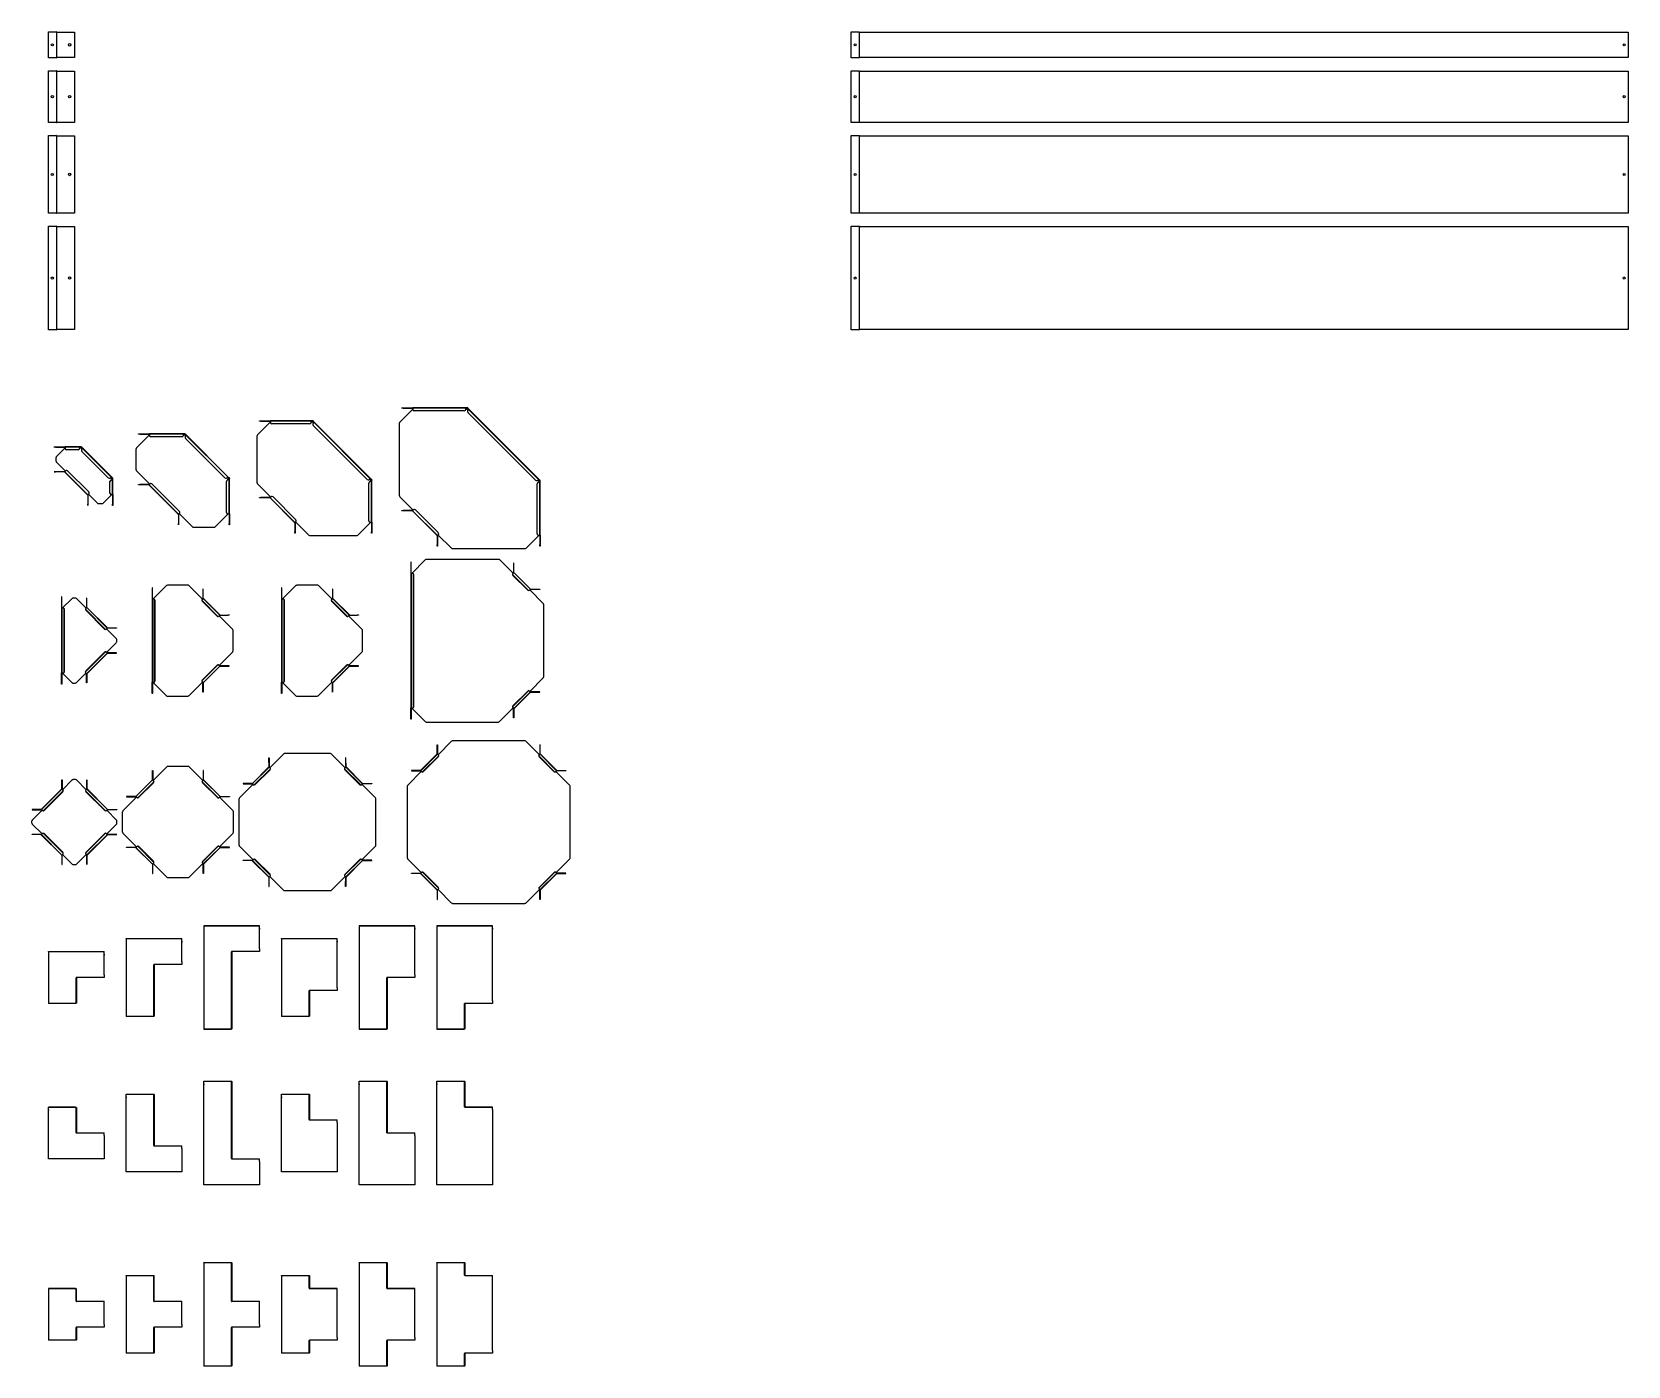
# Model space of a CAD drawing. Extents: x -0.6 to 61, y -51 to 0.5.
import ezdxf

# ---------------------------------------------------------------- set-up
doc = ezdxf.new("R2010")
doc.units = 0
doc.layers.add('EL_TRAY', color=1, linetype='Continuous', lineweight=25)

# ---------------------------------------------------------------- blocks, each defined once
blk = doc.blocks.new('EL_VL_LPMZT_100_2')
at = {"layer": 'EL_TRAY'}
blk.add_line((0, 0), (0, 0.5), dxfattribs=at)
blk = doc.blocks.new('EL_VL_LPMZT_200_2')
at = {"layer": 'EL_TRAY'}
blk.add_line((0, 0), (0, 0.5), dxfattribs=at)
blk = doc.blocks.new('EL_VL_LPMZT_300_2')
at = {"layer": 'EL_TRAY'}
blk.add_line((0, 0), (0, 0.5), dxfattribs=at)
blk = doc.blocks.new('EL_VL_LPMZT_400_2')
at = {"layer": 'EL_TRAY'}
blk.add_line((0, 0), (0, 0.5), dxfattribs=at)
blk = doc.blocks.new('EL_VL_LPMZT_100_1')
at = {"layer": 'EL_TRAY'}
for p, q in [((0, -0.5), (0, 0.5)), ((0, 0.5), (0.303, 0.5)), ((0, 0.5), (0, 0.5)), ((0, 0.498), (0, 0.498)), ((0.01, 0.5), (0.01, 0.5)), ((0.01, 0.498), (0.01, 0.498)), ((0.02, 0.5), (0.02, 0.5)), ((0.02, 0.498), (0.02, 0.498)), ((0.312, 0.496), (0.314, 0.494)), ((0.318, 0.492), (0.32, 0.492)), ((0.32, -0.492), (0.32, 0.492)), ((0.32, 0.492), (30, 0.492)), ((30, 0.492), (30, -0.492)), ((0.303, -0.5), (0, -0.5)), ((0.314, -0.494), (0.312, -0.496)), ((0.32, -0.492), (0.318, -0.492)), ((30, -0.492), (0.32, -0.492))]:
    blk.add_line(p, q, dxfattribs=at)
for centre in [(0.15, 0), (29.85, 0)]:
    blk.add_circle(centre, 0.04, dxfattribs=at)
for centre, radius, start, end in [((0.303, 0.489), 0.011, 41.81031, 90), ((0.318, 0.497), 0.0055, 221.81031, 270), ((0.303, -0.489), 0.011, 270, 318.18969), ((0.318, -0.497), 0.0055, 90, 138.18969)]:
    blk.add_arc(centre, radius, start, end, dxfattribs=at)
blk = doc.blocks.new('EL_VL_LPMZT_200_1')
at = {"layer": 'EL_TRAY'}
for p, q in [((0, -1), (0, 1)), ((0, 1), (0.303, 1)), ((0, 1), (0, 1)), ((0, 0.998), (0, 0.998)), ((0.01, 1), (0.01, 1)), ((0.01, 0.998), (0.01, 0.998)), ((0.02, 1), (0.02, 1)), ((0.02, 0.998), (0.02, 0.998)), ((0.312, 0.996), (0.314, 0.994)), ((0.318, 0.992), (0.32, 0.992)), ((0.32, -0.992), (0.32, 0.992)), ((0.32, 0.992), (30, 0.992)), ((30, 0.992), (30, -0.992)), ((0.303, -1), (0, -1)), ((0.314, -0.994), (0.312, -0.996)), ((0.32, -0.992), (0.318, -0.992)), ((30, -0.992), (0.32, -0.992))]:
    blk.add_line(p, q, dxfattribs=at)
for centre in [(0.15, 0), (29.85, 0)]:
    blk.add_circle(centre, 0.04, dxfattribs=at)
for centre, radius, start, end in [((0.303, 0.989), 0.011, 41.81031, 90), ((0.318, 0.998), 0.0055, 221.81031, 270), ((0.303, -0.989), 0.011, 270, 318.18969), ((0.318, -0.998), 0.0055, 90, 138.18969)]:
    blk.add_arc(centre, radius, start, end, dxfattribs=at)
blk = doc.blocks.new('EL_VL_LPMZT_300_1')
at = {"layer": 'EL_TRAY'}
for p, q in [((0, -1.5), (0, 1.5)), ((0, 1.5), (0.303, 1.5)), ((0, 1.5), (0, 1.5)), ((0, 1.498), (0, 1.498)), ((0.01, 1.5), (0.01, 1.5)), ((0.01, 1.498), (0.01, 1.498)), ((0.02, 1.5), (0.02, 1.5)), ((0.02, 1.498), (0.02, 1.498)), ((0.312, 1.496), (0.314, 1.494)), ((0.318, 1.492), (0.32, 1.492)), ((0.32, -1.492), (0.32, 1.492)), ((0.32, 1.492), (30, 1.492)), ((30, 1.492), (30, -1.492)), ((0.303, -1.5), (0, -1.5)), ((0.314, -1.494), (0.312, -1.496)), ((0.32, -1.492), (0.318, -1.492)), ((30, -1.492), (0.32, -1.492))]:
    blk.add_line(p, q, dxfattribs=at)
for centre in [(0.15, 0), (29.85, 0)]:
    blk.add_circle(centre, 0.04, dxfattribs=at)
for centre, radius, start, end in [((0.303, 1.489), 0.011, 41.81031, 90), ((0.318, 1.498), 0.0055, 221.81031, 270), ((0.303, -1.489), 0.011, 270, 318.18969), ((0.318, -1.498), 0.0055, 90, 138.18969)]:
    blk.add_arc(centre, radius, start, end, dxfattribs=at)
blk = doc.blocks.new('EL_VL_LPMZT_400_1')
at = {"layer": 'EL_TRAY'}
for p, q in [((0, -2), (0, 2)), ((0, 2), (0.303, 2)), ((0, 2), (0, 2)), ((0, 1.998), (0, 1.998)), ((0.01, 2), (0.01, 2)), ((0.01, 1.998), (0.01, 1.998)), ((0.02, 2), (0.02, 2)), ((0.02, 1.998), (0.02, 1.998)), ((0.03, 2), (0.03, 2)), ((0.03, 1.998), (0.03, 1.998)), ((0.312, 1.996), (0.314, 1.994)), ((0.318, 1.992), (0.32, 1.992)), ((0.32, -1.992), (0.32, 1.992)), ((0.32, 1.992), (30, 1.992)), ((30, 1.992), (30, -1.992)), ((0.303, -2), (0, -2)), ((0.314, -1.994), (0.312, -1.996)), ((0.32, -1.992), (0.318, -1.992)), ((30, -1.992), (0.32, -1.992))]:
    blk.add_line(p, q, dxfattribs=at)
for centre in [(0.15, 0), (29.85, 0)]:
    blk.add_circle(centre, 0.04, dxfattribs=at)
for centre, radius, start, end in [((0.303, 1.989), 0.011, 41.81031, 90), ((0.318, 1.998), 0.0055, 221.81031, 270), ((0.303, -1.989), 0.011, 270, 318.18969), ((0.318, -1.998), 0.0055, 90, 138.18969)]:
    blk.add_arc(centre, radius, start, end, dxfattribs=at)
blk = doc.blocks.new('EL_VL_YSP_100')
at = {"layer": 'EL_TRAY'}
for p, q in [((-1.778, 0.475), (-1.778, 0.485)), ((-1.778, 0.485), (-1.728, 0.485)), ((-1.728, 0.475), (-1.778, 0.475)), ((-1.728, 0.485), (-1.356, 0.485)), ((-1.728, 0.475), (-1.356, 0.475)), ((-1.704, -0.074), (-1.704, 0.074)), ((-1.689, 0.11), (-1.356, 0.443)), ((-0.737, 0.485), (-1.356, 0.485)), ((-0.774, 0.475), (-1.356, 0.475)), ((-1.356, 0.475), (-1.356, 0.399)), ((-1.343, 0.39), (-1.306, 0.373)), ((-0.853, 0.373), (-1.306, 0.373)), ((-0.853, 0.373), (-0.816, 0.39)), ((-0.789, 0.444), (-0.755, 0.444)), ((-0.768, 0.47), (-0.759, 0.457)), ((-0.768, 0.461), (-0.759, 0.448)), ((-0.736, 0.489), (-0.74, 0.485)), ((-0.737, 0.485), (-0.737, 0.475)), ((-0.72, 0.485), (-0.737, 0.485)), ((-0.72, 0.475), (-0.737, 0.475)), ((-0.736, 0.489), (-0.732, 0.485)), ((-0.736, 0.475), (-0.724, 0.463)), ((-0.734, 0.429), (-0.71, 0.405)), ((-0.728, 0.429), (-0.713, 0.432)), ((-0.728, 0.348), (-0.714, 0.309)), ((-0.725, 0.456), (-0.723, 0.458)), ((-0.724, 0.463), (-0.717, 0.471)), ((-0.704, 0.439), (-0.723, 0.458)), ((-0.722, 0.475), (-0.717, 0.471)), ((-0.721, 0.435), (-0.706, 0.438)), ((-0.72, 0.485), (-0.72, 0.475)), ((0.471, -0.717), (-0.717, 0.471)), ((0.309, -0.714), (-0.714, 0.309)), ((0.437, -0.698), (-0.698, 0.437)), ((-1.778, -0.485), (-1.778, -0.475)), ((-1.778, -0.475), (-1.728, -0.475)), ((-1.728, -0.485), (-1.778, -0.485)), ((-1.384, -0.475), (-1.728, -0.475)), ((-1.384, -0.485), (-1.728, -0.485)), ((-1.341, -0.458), (-1.689, -0.11)), ((-0.489, -1.373), (-1.373, -0.489)), ((-1.313, -0.429), (-1.366, -0.482)), ((-1.366, -0.482), (-0.482, -1.366)), ((-1.259, -0.445), (-1.297, -0.432)), ((-0.445, -1.259), (-1.259, -0.445)), ((0.309, -0.714), (0.348, -0.728)), ((0.39, -0.816), (0.373, -0.853)), ((0.373, -1.306), (0.373, -0.853)), ((0.405, -0.71), (0.429, -0.734)), ((0.432, -0.713), (0.429, -0.728)), ((0.438, -0.706), (0.435, -0.721)), ((0.444, -0.755), (0.444, -0.789)), ((0.448, -0.759), (0.461, -0.768)), ((0.457, -0.759), (0.47, -0.768)), ((0.471, -0.717), (0.463, -0.724)), ((0.463, -0.724), (0.475, -0.736)), ((0.471, -0.717), (0.475, -0.722)), ((0.485, -0.72), (0.475, -0.72)), ((0.475, -0.737), (0.475, -0.72)), ((0.485, -0.737), (0.475, -0.737)), ((0.475, -1.356), (0.475, -0.774)), ((0.485, -0.737), (0.485, -0.72)), ((0.485, -0.732), (0.489, -0.736)), ((0.489, -0.736), (0.485, -0.74)), ((0.485, -1.356), (0.485, -0.737)), ((-0.485, -1.384), (-0.485, -1.728)), ((-0.485, -1.778), (-0.485, -1.728)), ((-0.475, -1.778), (-0.485, -1.778)), ((-0.482, -1.366), (-0.429, -1.313)), ((-0.475, -1.384), (-0.475, -1.728)), ((-0.475, -1.728), (-0.475, -1.778)), ((-0.11, -1.689), (-0.458, -1.341)), ((-0.432, -1.297), (-0.445, -1.259)), ((-0.074, -1.704), (0.074, -1.704)), ((0.443, -1.356), (0.11, -1.689)), ((0.373, -1.306), (0.39, -1.343)), ((0.399, -1.356), (0.475, -1.356)), ((0.475, -1.356), (0.475, -1.728)), ((0.475, -1.778), (0.475, -1.728)), ((0.485, -1.778), (0.475, -1.778)), ((0.485, -1.356), (0.485, -1.728)), ((0.485, -1.728), (0.485, -1.778))]:
    blk.add_line(p, q, dxfattribs=at)
for centre, radius, start, end in [((-1.654, 0.074), 0.05, 135, 180), ((-0.74, 0.467), 0.025, 241.64892, 293.30903), ((-1.654, -0.074), 0.05, 180, 225), ((-1.384, -0.5), 0.025, 45, 90), ((-1.384, -0.5), 0.015, 45, 90), ((0.467, -0.74), 0.025, 155.97958, 208.0633), ((-0.5, -1.384), 0.015, 0, 45), ((-0.5, -1.384), 0.025, 0, 45), ((-0.074, -1.654), 0.05, 225, 270), ((0.074, -1.654), 0.05, 270, 315)]:
    blk.add_arc(centre, radius, start, end, dxfattribs=at)
for points in [[(-1.356, 0.399), (-1.351, 0.396), (-1.347, 0.393), (-1.343, 0.39)], [(-0.816, 0.39), (-0.812, 0.393), (-0.808, 0.396), (-0.803, 0.399)], [(-0.731, 0.363), (-0.731, 0.357), (-0.73, 0.352), (-0.728, 0.348)], [(-1.297, -0.432), (-1.302, -0.43), (-1.307, -0.429), (-1.313, -0.429)], [(0.348, -0.728), (0.352, -0.73), (0.357, -0.731), (0.363, -0.731)], [(0.399, -0.803), (0.396, -0.808), (0.393, -0.812), (0.39, -0.816)], [(-0.429, -1.313), (-0.429, -1.307), (-0.43, -1.302), (-0.432, -1.297)], [(0.39, -1.343), (0.393, -1.347), (0.396, -1.351), (0.399, -1.356)]]:
    blk.add_open_spline(points, degree=3, dxfattribs=at)
for points, knots in [([(-0.803, 0.399), (-0.802, 0.403), (-0.8, 0.407), (-0.797, 0.417), (-0.796, 0.422), (-0.793, 0.433), (-0.792, 0.438), (-0.789, 0.448), (-0.787, 0.453), (-0.784, 0.462), (-0.783, 0.465), (-0.78, 0.471), (-0.778, 0.473), (-0.775, 0.475), (-0.774, 0.475), (-0.771, 0.474), (-0.769, 0.472), (-0.768, 0.47)], [0, 0, 0, 0, 0.125, 0.125, 0.25, 0.25, 0.375, 0.375, 0.5, 0.5, 0.625, 0.625, 0.75, 0.75, 0.875, 0.875, 1, 1, 1, 1]), ([(-0.794, 0.43), (-0.793, 0.431), (-0.792, 0.435), (-0.79, 0.44), (-0.788, 0.446), (-0.786, 0.451), (-0.783, 0.456), (-0.781, 0.46), (-0.779, 0.463), (-0.777, 0.464), (-0.775, 0.465), (-0.772, 0.465), (-0.77, 0.464), (-0.769, 0.462), (-0.768, 0.461)], [0, 0, 0, 0, 0.061978, 0.147253, 0.232528, 0.317802, 0.403077, 0.488352, 0.573626, 0.658901, 0.744176, 0.829451, 0.914725, 1, 1, 1, 1]), ([(-0.759, 0.457), (-0.758, 0.455), (-0.757, 0.454), (-0.754, 0.454), (-0.752, 0.455), (-0.75, 0.457), (-0.748, 0.46), (-0.745, 0.465), (-0.744, 0.468), (-0.743, 0.472)], [0, 0, 0, 0, 0.25, 0.25, 0.5, 0.5, 0.75, 0.75, 1, 1, 1, 1]), ([(-0.759, 0.448), (-0.758, 0.446), (-0.757, 0.444), (-0.754, 0.444), (-0.752, 0.445), (-0.75, 0.449), (-0.748, 0.452), (-0.745, 0.46), (-0.744, 0.464), (-0.743, 0.469)], [0, 0, 0, 0, 0.25, 0.25, 0.5, 0.5, 0.75, 0.75, 1, 1, 1, 1]), ([(-0.743, 0.472), (-0.742, 0.476), (-0.741, 0.479), (-0.739, 0.484), (-0.738, 0.485), (-0.737, 0.485)], [0, 0, 0, 0, 0.5, 0.5, 1, 1, 1, 1]), ([(-0.743, 0.469), (-0.742, 0.471), (-0.741, 0.472), (-0.739, 0.474), (-0.738, 0.475), (-0.737, 0.475)], [0, 0, 0, 0, 0.5, 0.5, 1, 1, 1, 1]), ([(-0.725, 0.456), (-0.727, 0.451), (-0.73, 0.447), (-0.733, 0.439), (-0.734, 0.436), (-0.735, 0.431), (-0.735, 0.43), (-0.732, 0.428), (-0.73, 0.428), (-0.728, 0.429)], [0, 0, 0, 0, 0.25, 0.25, 0.5, 0.5, 0.75, 0.75, 1, 1, 1, 1]), ([(-0.724, 0.462), (-0.724, 0.463), (-0.726, 0.465), (-0.729, 0.468), (-0.732, 0.471), (-0.734, 0.473)], [0, 0, 0, 0, 0.228762, 0.59337, 1, 1, 1, 1]), ([(-0.706, 0.438), (-0.704, 0.439), (-0.701, 0.439), (-0.698, 0.438), (-0.697, 0.437), (-0.697, 0.433), (-0.697, 0.43), (-0.699, 0.424), (-0.701, 0.421), (-0.705, 0.413), (-0.707, 0.408), (-0.712, 0.399), (-0.715, 0.394), (-0.72, 0.385), (-0.723, 0.38), (-0.727, 0.371), (-0.73, 0.367), (-0.731, 0.363)], [0, 0, 0, 0, 0.125, 0.125, 0.25, 0.25, 0.375, 0.375, 0.5, 0.5, 0.625, 0.625, 0.75, 0.75, 0.875, 0.875, 1, 1, 1, 1]), ([(-0.723, 0.458), (-0.724, 0.454), (-0.726, 0.451), (-0.728, 0.445), (-0.728, 0.442), (-0.728, 0.438), (-0.728, 0.437), (-0.725, 0.435), (-0.724, 0.435), (-0.721, 0.435)], [0, 0, 0, 0, 0.25, 0.25, 0.5, 0.5, 0.75, 0.75, 1, 1, 1, 1]), ([(-0.724, 0.463), (-0.724, 0.463), (-0.724, 0.462), (-0.724, 0.459), (-0.724, 0.457), (-0.725, 0.456)], [0, 0, 0, 0, 0.5, 0.5, 1, 1, 1, 1]), ([(-0.717, 0.471), (-0.717, 0.47), (-0.717, 0.468), (-0.719, 0.464), (-0.721, 0.461), (-0.723, 0.458)], [0, 0, 0, 0, 0.5, 0.5, 1, 1, 1, 1]), ([(-0.713, 0.432), (-0.712, 0.432), (-0.709, 0.432), (-0.707, 0.431), (-0.705, 0.43), (-0.704, 0.428), (-0.704, 0.425), (-0.704, 0.422), (-0.705, 0.417), (-0.707, 0.413), (-0.709, 0.407), (-0.711, 0.402), (-0.714, 0.396), (-0.716, 0.393), (-0.716, 0.391)], [0, 0, 0, 0, 0.085271, 0.170542, 0.255812, 0.341083, 0.426354, 0.511625, 0.596895, 0.682166, 0.767437, 0.852708, 0.937978, 1, 1, 1, 1]), ([(0.363, -0.731), (0.367, -0.73), (0.371, -0.727), (0.38, -0.723), (0.385, -0.72), (0.394, -0.715), (0.399, -0.712), (0.408, -0.707), (0.413, -0.705), (0.421, -0.701), (0.424, -0.699), (0.43, -0.697), (0.433, -0.697), (0.437, -0.697), (0.438, -0.698), (0.439, -0.701), (0.439, -0.704), (0.438, -0.706)], [0, 0, 0, 0, 0.125, 0.125, 0.25, 0.25, 0.375, 0.375, 0.5, 0.5, 0.625, 0.625, 0.75, 0.75, 0.875, 0.875, 1, 1, 1, 1]), ([(0.392, -0.716), (0.393, -0.716), (0.396, -0.714), (0.402, -0.711), (0.407, -0.709), (0.413, -0.707), (0.417, -0.705), (0.422, -0.704), (0.425, -0.704), (0.428, -0.704), (0.43, -0.705), (0.431, -0.707), (0.432, -0.709), (0.432, -0.712), (0.432, -0.713)], [0, 0, 0, 0, 0.060327, 0.145752, 0.231177, 0.316601, 0.402026, 0.487451, 0.572876, 0.658301, 0.743726, 0.82915, 0.914575, 1, 1, 1, 1]), ([(0.47, -0.768), (0.472, -0.769), (0.474, -0.771), (0.475, -0.774), (0.475, -0.775), (0.473, -0.778), (0.471, -0.78), (0.465, -0.783), (0.462, -0.784), (0.453, -0.787), (0.448, -0.789), (0.438, -0.792), (0.433, -0.793), (0.422, -0.796), (0.417, -0.797), (0.407, -0.8), (0.403, -0.802), (0.399, -0.803)], [0, 0, 0, 0, 0.125, 0.125, 0.25, 0.25, 0.375, 0.375, 0.5, 0.5, 0.625, 0.625, 0.75, 0.75, 0.875, 0.875, 1, 1, 1, 1]), ([(0.429, -0.728), (0.428, -0.73), (0.428, -0.732), (0.43, -0.735), (0.431, -0.735), (0.436, -0.734), (0.439, -0.733), (0.447, -0.73), (0.451, -0.727), (0.456, -0.725)], [0, 0, 0, 0, 0.25, 0.25, 0.5, 0.5, 0.75, 0.75, 1, 1, 1, 1]), ([(0.461, -0.768), (0.462, -0.769), (0.464, -0.77), (0.465, -0.772), (0.465, -0.775), (0.464, -0.777), (0.463, -0.779), (0.46, -0.781), (0.456, -0.783), (0.451, -0.786), (0.446, -0.788), (0.44, -0.79), (0.435, -0.792), (0.431, -0.793), (0.43, -0.794)], [0, 0, 0, 0, 0.085425, 0.17085, 0.256274, 0.341699, 0.427124, 0.512549, 0.597974, 0.683399, 0.768823, 0.854248, 0.939673, 1, 1, 1, 1]), ([(0.435, -0.721), (0.435, -0.724), (0.435, -0.725), (0.437, -0.728), (0.438, -0.728), (0.442, -0.728), (0.445, -0.728), (0.451, -0.726), (0.454, -0.724), (0.458, -0.723)], [0, 0, 0, 0, 0.25, 0.25, 0.5, 0.5, 0.75, 0.75, 1, 1, 1, 1]), ([(0.469, -0.743), (0.464, -0.744), (0.46, -0.745), (0.452, -0.748), (0.449, -0.75), (0.445, -0.752), (0.444, -0.754), (0.444, -0.757), (0.446, -0.758), (0.448, -0.759)], [0, 0, 0, 0, 0.25, 0.25, 0.5, 0.5, 0.75, 0.75, 1, 1, 1, 1]), ([(0.472, -0.743), (0.468, -0.744), (0.465, -0.745), (0.46, -0.748), (0.457, -0.75), (0.455, -0.752), (0.454, -0.754), (0.454, -0.757), (0.455, -0.758), (0.457, -0.759)], [0, 0, 0, 0, 0.25, 0.25, 0.5, 0.5, 0.75, 0.75, 1, 1, 1, 1]), ([(0.456, -0.725), (0.457, -0.724), (0.459, -0.724), (0.462, -0.724), (0.463, -0.724), (0.463, -0.724)], [0, 0, 0, 0, 0.5, 0.5, 1, 1, 1, 1]), ([(0.458, -0.723), (0.461, -0.721), (0.464, -0.719), (0.468, -0.717), (0.47, -0.717), (0.471, -0.717)], [0, 0, 0, 0, 0.5, 0.5, 1, 1, 1, 1]), ([(0.473, -0.734), (0.472, -0.733), (0.47, -0.73), (0.467, -0.728), (0.464, -0.725), (0.463, -0.724), (0.462, -0.724)], [0, 0, 0, 0, 0.324029, 0.584351, 0.783002, 1, 1, 1, 1]), ([(0.475, -0.737), (0.475, -0.738), (0.474, -0.739), (0.472, -0.741), (0.471, -0.742), (0.469, -0.743)], [0, 0, 0, 0, 0.5, 0.5, 1, 1, 1, 1]), ([(0.485, -0.737), (0.485, -0.738), (0.484, -0.739), (0.479, -0.741), (0.476, -0.742), (0.472, -0.743)], [0, 0, 0, 0, 0.5, 0.5, 1, 1, 1, 1])]:
    blk.add_open_spline(points, degree=3, knots=knots, dxfattribs=at)
blk = doc.blocks.new('EL_VL_YSP_200')
at = {"layer": 'EL_TRAY'}
for p, q in [((-2.606, 0.441), (-2.103, 0.943)), ((-2.525, 0.975), (-2.525, 0.985)), ((-2.525, 0.985), (-2.475, 0.985)), ((-2.475, 0.975), (-2.525, 0.975)), ((-2.475, 0.985), (-2.103, 0.985)), ((-2.475, 0.975), (-2.103, 0.975)), ((-0.732, 0.985), (-2.103, 0.985)), ((-0.769, 0.975), (-2.103, 0.975)), ((-2.103, 0.975), (-2.103, 0.899)), ((-2.09, 0.89), (-2.053, 0.873)), ((-0.848, 0.873), (-2.053, 0.873)), ((-0.848, 0.873), (-0.811, 0.89)), ((-0.784, 0.944), (-0.75, 0.944)), ((-0.763, 0.97), (-0.754, 0.957)), ((-0.763, 0.961), (-0.754, 0.948)), ((-0.731, 0.989), (-0.734, 0.985)), ((-0.732, 0.985), (-0.732, 0.975)), ((-0.715, 0.985), (-0.732, 0.985)), ((-0.715, 0.975), (-0.732, 0.975)), ((-0.731, 0.989), (-0.727, 0.985)), ((-0.731, 0.975), (-0.719, 0.964)), ((-0.729, 0.929), (-0.705, 0.905)), ((-0.723, 0.929), (-0.708, 0.932)), ((-0.723, 0.848), (-0.709, 0.809)), ((-0.72, 0.956), (-0.718, 0.958)), ((-0.719, 0.964), (-0.712, 0.971)), ((-0.699, 0.939), (-0.718, 0.958)), ((-0.717, 0.975), (-0.712, 0.971)), ((-0.716, 0.935), (-0.701, 0.938)), ((-0.715, 0.985), (-0.715, 0.975)), ((0.971, -0.712), (-0.712, 0.971)), ((0.809, -0.709), (-0.709, 0.809)), ((0.938, -0.693), (-0.693, 0.938)), ((-2.62, -0.406), (-2.62, 0.406)), ((-2.089, -0.958), (-2.606, -0.441)), ((-2.525, -0.985), (-2.525, -0.975)), ((-2.525, -0.975), (-2.475, -0.975)), ((-2.475, -0.985), (-2.525, -0.985)), ((-2.131, -0.975), (-2.475, -0.975)), ((-2.131, -0.985), (-2.475, -0.985)), ((-0.989, -2.121), (-2.121, -0.989)), ((-2.06, -0.929), (-2.114, -0.982)), ((-2.114, -0.982), (-0.982, -2.114)), ((-2.006, -0.945), (-2.045, -0.932)), ((-0.945, -2.006), (-2.006, -0.945)), ((0.809, -0.709), (0.848, -0.723)), ((0.89, -0.811), (0.873, -0.848)), ((0.873, -2.053), (0.873, -0.848)), ((0.905, -0.705), (0.929, -0.729)), ((0.932, -0.708), (0.929, -0.723)), ((0.938, -0.701), (0.935, -0.716)), ((0.944, -0.75), (0.944, -0.784)), ((0.948, -0.754), (0.961, -0.763)), ((0.957, -0.754), (0.97, -0.763)), ((0.971, -0.712), (0.964, -0.719)), ((0.964, -0.719), (0.975, -0.731)), ((0.971, -0.712), (0.975, -0.717)), ((0.985, -0.715), (0.975, -0.715)), ((0.975, -0.732), (0.975, -0.715)), ((0.985, -0.732), (0.975, -0.732)), ((0.975, -2.103), (0.975, -0.769)), ((0.985, -0.732), (0.985, -0.715)), ((0.985, -0.727), (0.989, -0.731)), ((0.989, -0.731), (0.985, -0.734)), ((0.985, -2.103), (0.985, -0.732)), ((-0.985, -2.131), (-0.985, -2.475)), ((-0.982, -2.114), (-0.929, -2.06)), ((-0.975, -2.131), (-0.975, -2.475)), ((-0.441, -2.606), (-0.958, -2.089)), ((-0.932, -2.045), (-0.945, -2.006)), ((0.943, -2.103), (0.441, -2.606)), ((0.873, -2.053), (0.89, -2.09)), ((0.899, -2.103), (0.975, -2.103)), ((0.975, -2.103), (0.975, -2.475)), ((0.985, -2.103), (0.985, -2.475)), ((-0.985, -2.525), (-0.985, -2.475)), ((-0.975, -2.525), (-0.985, -2.525)), ((-0.975, -2.475), (-0.975, -2.525)), ((-0.406, -2.62), (0.406, -2.62)), ((0.975, -2.525), (0.975, -2.475)), ((0.985, -2.525), (0.975, -2.525)), ((0.985, -2.475), (0.985, -2.525))]:
    blk.add_line(p, q, dxfattribs=at)
for centre, radius, start, end in [((-0.735, 0.967), 0.025, 241.64892, 293.30903), ((-2.57, 0.406), 0.05, 135, 180), ((-2.57, -0.406), 0.05, 180, 225), ((-2.131, -1), 0.025, 45, 90), ((-2.131, -1), 0.015, 45, 90), ((0.967, -0.735), 0.025, 155.97958, 208.0633), ((-1, -2.131), 0.015, 360, 45), ((-1, -2.131), 0.025, 360, 45), ((-0.406, -2.57), 0.05, 225, 270), ((0.406, -2.57), 0.05, 270, 315)]:
    blk.add_arc(centre, radius, start, end, dxfattribs=at)
for points in [[(-2.103, 0.899), (-2.099, 0.896), (-2.094, 0.893), (-2.09, 0.89)], [(-0.811, 0.89), (-0.807, 0.893), (-0.803, 0.896), (-0.798, 0.899)], [(-0.726, 0.863), (-0.726, 0.858), (-0.725, 0.852), (-0.723, 0.848)], [(-2.045, -0.932), (-2.049, -0.93), (-2.054, -0.929), (-2.06, -0.929)], [(0.848, -0.723), (0.852, -0.725), (0.858, -0.726), (0.863, -0.726)], [(0.899, -0.798), (0.896, -0.803), (0.893, -0.807), (0.89, -0.811)], [(-0.929, -2.06), (-0.929, -2.054), (-0.93, -2.049), (-0.932, -2.045)], [(0.89, -2.09), (0.893, -2.094), (0.896, -2.099), (0.899, -2.103)]]:
    blk.add_open_spline(points, degree=3, dxfattribs=at)
for points, knots in [([(-0.798, 0.899), (-0.797, 0.903), (-0.795, 0.908), (-0.792, 0.917), (-0.791, 0.922), (-0.788, 0.933), (-0.786, 0.938), (-0.783, 0.948), (-0.782, 0.953), (-0.779, 0.962), (-0.778, 0.965), (-0.775, 0.971), (-0.773, 0.973), (-0.77, 0.975), (-0.769, 0.975), (-0.766, 0.974), (-0.764, 0.972), (-0.763, 0.97)], [0, 0, 0, 0, 0.125, 0.125, 0.25, 0.25, 0.375, 0.375, 0.5, 0.5, 0.625, 0.625, 0.75, 0.75, 0.875, 0.875, 1, 1, 1, 1]), ([(-0.789, 0.93), (-0.788, 0.931), (-0.787, 0.935), (-0.785, 0.94), (-0.783, 0.946), (-0.781, 0.951), (-0.778, 0.956), (-0.776, 0.96), (-0.774, 0.963), (-0.772, 0.964), (-0.769, 0.965), (-0.767, 0.965), (-0.765, 0.964), (-0.764, 0.962), (-0.763, 0.961)], [0, 0, 0, 0, 0.061978, 0.147253, 0.232528, 0.317802, 0.403077, 0.488352, 0.573626, 0.658901, 0.744176, 0.829451, 0.914725, 1, 1, 1, 1]), ([(-0.754, 0.957), (-0.753, 0.955), (-0.751, 0.954), (-0.749, 0.954), (-0.747, 0.955), (-0.744, 0.958), (-0.743, 0.96), (-0.74, 0.965), (-0.739, 0.969), (-0.737, 0.972)], [0, 0, 0, 0, 0.25, 0.25, 0.5, 0.5, 0.75, 0.75, 1, 1, 1, 1]), ([(-0.754, 0.948), (-0.753, 0.946), (-0.751, 0.944), (-0.749, 0.944), (-0.747, 0.945), (-0.744, 0.949), (-0.743, 0.952), (-0.74, 0.96), (-0.739, 0.964), (-0.737, 0.969)], [0, 0, 0, 0, 0.25, 0.25, 0.5, 0.5, 0.75, 0.75, 1, 1, 1, 1]), ([(-0.737, 0.972), (-0.737, 0.976), (-0.736, 0.979), (-0.734, 0.984), (-0.733, 0.985), (-0.732, 0.985)], [0, 0, 0, 0, 0.5, 0.5, 1, 1, 1, 1]), ([(-0.737, 0.969), (-0.737, 0.971), (-0.736, 0.972), (-0.734, 0.974), (-0.733, 0.975), (-0.732, 0.975)], [0, 0, 0, 0, 0.5, 0.5, 1, 1, 1, 1]), ([(-0.72, 0.956), (-0.722, 0.951), (-0.724, 0.947), (-0.728, 0.939), (-0.729, 0.936), (-0.73, 0.931), (-0.73, 0.93), (-0.727, 0.928), (-0.725, 0.928), (-0.723, 0.929)], [0, 0, 0, 0, 0.25, 0.25, 0.5, 0.5, 0.75, 0.75, 1, 1, 1, 1]), ([(-0.719, 0.962), (-0.719, 0.963), (-0.721, 0.965), (-0.724, 0.969), (-0.727, 0.971), (-0.729, 0.973)], [0, 0, 0, 0, 0.228762, 0.59337, 1, 1, 1, 1]), ([(-0.701, 0.938), (-0.699, 0.939), (-0.696, 0.939), (-0.693, 0.938), (-0.692, 0.937), (-0.692, 0.933), (-0.692, 0.931), (-0.694, 0.924), (-0.696, 0.921), (-0.7, 0.913), (-0.702, 0.908), (-0.707, 0.899), (-0.71, 0.894), (-0.715, 0.885), (-0.718, 0.88), (-0.722, 0.871), (-0.724, 0.867), (-0.726, 0.863)], [0, 0, 0, 0, 0.125, 0.125, 0.25, 0.25, 0.375, 0.375, 0.5, 0.5, 0.625, 0.625, 0.75, 0.75, 0.875, 0.875, 1, 1, 1, 1]), ([(-0.718, 0.958), (-0.719, 0.954), (-0.721, 0.951), (-0.722, 0.945), (-0.723, 0.942), (-0.723, 0.938), (-0.723, 0.937), (-0.72, 0.935), (-0.719, 0.935), (-0.716, 0.935)], [0, 0, 0, 0, 0.25, 0.25, 0.5, 0.5, 0.75, 0.75, 1, 1, 1, 1]), ([(-0.719, 0.964), (-0.719, 0.963), (-0.718, 0.962), (-0.719, 0.959), (-0.719, 0.957), (-0.72, 0.956)], [0, 0, 0, 0, 0.5, 0.5, 1, 1, 1, 1]), ([(-0.712, 0.971), (-0.712, 0.97), (-0.712, 0.968), (-0.714, 0.964), (-0.716, 0.961), (-0.718, 0.958)], [0, 0, 0, 0, 0.5, 0.5, 1, 1, 1, 1]), ([(-0.708, 0.932), (-0.706, 0.932), (-0.704, 0.932), (-0.702, 0.932), (-0.7, 0.93), (-0.699, 0.928), (-0.699, 0.925), (-0.699, 0.922), (-0.7, 0.917), (-0.702, 0.913), (-0.704, 0.907), (-0.706, 0.902), (-0.709, 0.896), (-0.71, 0.893), (-0.711, 0.892)], [0, 0, 0, 0, 0.085271, 0.170542, 0.255812, 0.341083, 0.426354, 0.511625, 0.596895, 0.682166, 0.767437, 0.852708, 0.937978, 1, 1, 1, 1]), ([(0.863, -0.726), (0.867, -0.724), (0.871, -0.722), (0.88, -0.718), (0.885, -0.715), (0.894, -0.71), (0.899, -0.707), (0.908, -0.702), (0.913, -0.7), (0.921, -0.696), (0.924, -0.694), (0.931, -0.692), (0.933, -0.692), (0.937, -0.692), (0.938, -0.693), (0.939, -0.696), (0.939, -0.699), (0.938, -0.701)], [0, 0, 0, 0, 0.125, 0.125, 0.25, 0.25, 0.375, 0.375, 0.5, 0.5, 0.625, 0.625, 0.75, 0.75, 0.875, 0.875, 1, 1, 1, 1]), ([(0.892, -0.711), (0.893, -0.71), (0.896, -0.709), (0.902, -0.706), (0.907, -0.704), (0.913, -0.702), (0.917, -0.7), (0.922, -0.699), (0.925, -0.699), (0.928, -0.699), (0.93, -0.7), (0.932, -0.702), (0.932, -0.704), (0.932, -0.706), (0.932, -0.708)], [0, 0, 0, 0, 0.060327, 0.145752, 0.231177, 0.316601, 0.402026, 0.487451, 0.572876, 0.658301, 0.743726, 0.82915, 0.914575, 1, 1, 1, 1]), ([(0.97, -0.763), (0.972, -0.764), (0.974, -0.766), (0.975, -0.769), (0.975, -0.77), (0.973, -0.773), (0.971, -0.775), (0.965, -0.778), (0.962, -0.779), (0.953, -0.782), (0.948, -0.783), (0.938, -0.786), (0.933, -0.788), (0.922, -0.791), (0.917, -0.792), (0.908, -0.795), (0.903, -0.797), (0.899, -0.798)], [0, 0, 0, 0, 0.125, 0.125, 0.25, 0.25, 0.375, 0.375, 0.5, 0.5, 0.625, 0.625, 0.75, 0.75, 0.875, 0.875, 1, 1, 1, 1]), ([(0.929, -0.723), (0.928, -0.725), (0.928, -0.727), (0.93, -0.73), (0.931, -0.73), (0.936, -0.729), (0.939, -0.728), (0.947, -0.724), (0.951, -0.722), (0.956, -0.72)], [0, 0, 0, 0, 0.25, 0.25, 0.5, 0.5, 0.75, 0.75, 1, 1, 1, 1]), ([(0.961, -0.763), (0.962, -0.764), (0.964, -0.765), (0.965, -0.767), (0.965, -0.769), (0.964, -0.772), (0.963, -0.774), (0.96, -0.776), (0.956, -0.778), (0.951, -0.781), (0.946, -0.783), (0.94, -0.785), (0.935, -0.787), (0.932, -0.788), (0.93, -0.789)], [0, 0, 0, 0, 0.085425, 0.17085, 0.256274, 0.341699, 0.427124, 0.512549, 0.597974, 0.683399, 0.768823, 0.854248, 0.939673, 1, 1, 1, 1]), ([(0.935, -0.716), (0.935, -0.719), (0.935, -0.72), (0.937, -0.723), (0.938, -0.723), (0.942, -0.723), (0.945, -0.722), (0.951, -0.721), (0.954, -0.719), (0.958, -0.718)], [0, 0, 0, 0, 0.25, 0.25, 0.5, 0.5, 0.75, 0.75, 1, 1, 1, 1]), ([(0.969, -0.737), (0.964, -0.739), (0.96, -0.74), (0.952, -0.743), (0.949, -0.744), (0.945, -0.747), (0.944, -0.749), (0.944, -0.751), (0.946, -0.753), (0.948, -0.754)], [0, 0, 0, 0, 0.25, 0.25, 0.5, 0.5, 0.75, 0.75, 1, 1, 1, 1]), ([(0.972, -0.737), (0.969, -0.739), (0.965, -0.74), (0.96, -0.743), (0.958, -0.744), (0.955, -0.747), (0.954, -0.749), (0.954, -0.751), (0.955, -0.753), (0.957, -0.754)], [0, 0, 0, 0, 0.25, 0.25, 0.5, 0.5, 0.75, 0.75, 1, 1, 1, 1]), ([(0.956, -0.72), (0.957, -0.719), (0.959, -0.719), (0.962, -0.718), (0.963, -0.719), (0.964, -0.719)], [0, 0, 0, 0, 0.5, 0.5, 1, 1, 1, 1]), ([(0.958, -0.718), (0.961, -0.716), (0.964, -0.714), (0.968, -0.712), (0.97, -0.712), (0.971, -0.712)], [0, 0, 0, 0, 0.5, 0.5, 1, 1, 1, 1]), ([(0.973, -0.729), (0.972, -0.727), (0.97, -0.725), (0.967, -0.723), (0.964, -0.72), (0.963, -0.719), (0.962, -0.719)], [0, 0, 0, 0, 0.324029, 0.584351, 0.783002, 1, 1, 1, 1]), ([(0.975, -0.732), (0.975, -0.733), (0.974, -0.734), (0.972, -0.736), (0.971, -0.737), (0.969, -0.737)], [0, 0, 0, 0, 0.5, 0.5, 1, 1, 1, 1]), ([(0.985, -0.732), (0.985, -0.733), (0.984, -0.734), (0.979, -0.736), (0.976, -0.737), (0.972, -0.737)], [0, 0, 0, 0, 0.5, 0.5, 1, 1, 1, 1])]:
    blk.add_open_spline(points, degree=3, knots=knots, dxfattribs=at)
blk = doc.blocks.new('EL_VL_YSP_300')
at = {"layer": 'EL_TRAY'}
for p, q in [((-2.929, 0.941), (-2.426, 1.443)), ((-2.848, 1.475), (-2.848, 1.485)), ((-2.848, 1.485), (-2.798, 1.485)), ((-2.798, 1.475), (-2.848, 1.475)), ((-2.798, 1.485), (-2.426, 1.485)), ((-2.798, 1.475), (-2.426, 1.475)), ((-0.798, 1.485), (-2.426, 1.485)), ((-0.835, 1.475), (-2.426, 1.475)), ((-2.426, 1.475), (-2.426, 1.399)), ((-2.413, 1.39), (-2.376, 1.373)), ((-0.914, 1.373), (-2.376, 1.373)), ((-0.914, 1.373), (-0.877, 1.39)), ((-0.849, 1.444), (-0.815, 1.444)), ((-0.828, 1.47), (-0.82, 1.457)), ((-0.828, 1.461), (-0.82, 1.448)), ((-0.796, 1.489), (-0.8, 1.485)), ((-0.798, 1.485), (-0.798, 1.475)), ((-0.781, 1.485), (-0.798, 1.485)), ((-0.781, 1.475), (-0.798, 1.475)), ((-0.797, 1.475), (-0.785, 1.463)), ((-0.796, 1.489), (-0.792, 1.485)), ((-0.795, 1.429), (-0.771, 1.405)), ((-0.789, 1.348), (-0.775, 1.309)), ((-0.788, 1.429), (-0.773, 1.432)), ((-0.785, 1.463), (-0.778, 1.471)), ((-0.785, 1.456), (-0.783, 1.458)), ((-0.764, 1.439), (-0.783, 1.458)), ((-0.782, 1.475), (-0.778, 1.471)), ((-0.782, 1.435), (-0.767, 1.438)), ((-0.781, 1.485), (-0.781, 1.475)), ((1.471, -0.778), (-0.778, 1.471)), ((1.309, -0.775), (-0.775, 1.309)), ((1.437, -0.759), (-0.759, 1.437)), ((-2.943, -0.906), (-2.943, 0.906)), ((-2.412, -1.458), (-2.929, -0.941)), ((1.309, -0.775), (1.348, -0.789)), ((1.39, -0.877), (1.373, -0.914)), ((1.373, -2.376), (1.373, -0.914)), ((1.405, -0.771), (1.429, -0.795)), ((1.432, -0.773), (1.429, -0.788)), ((1.438, -0.767), (1.435, -0.782)), ((1.444, -0.815), (1.444, -0.849)), ((1.448, -0.82), (1.461, -0.828)), ((1.457, -0.82), (1.47, -0.828)), ((1.471, -0.778), (1.463, -0.785)), ((1.463, -0.785), (1.475, -0.797)), ((1.471, -0.778), (1.475, -0.782)), ((1.485, -0.781), (1.475, -0.781)), ((1.475, -0.798), (1.475, -0.781)), ((1.485, -0.798), (1.475, -0.798)), ((1.475, -2.426), (1.475, -0.835)), ((1.485, -0.798), (1.485, -0.781)), ((1.485, -0.792), (1.489, -0.796)), ((1.489, -0.796), (1.485, -0.8)), ((1.485, -2.426), (1.485, -0.798)), ((-2.848, -1.485), (-2.848, -1.475)), ((-2.848, -1.475), (-2.798, -1.475)), ((-2.798, -1.485), (-2.848, -1.485)), ((-2.455, -1.475), (-2.798, -1.475)), ((-2.455, -1.485), (-2.798, -1.485)), ((-1.489, -2.444), (-2.444, -1.489)), ((-2.383, -1.429), (-2.437, -1.482)), ((-2.437, -1.482), (-1.482, -2.437)), ((-2.329, -1.445), (-2.368, -1.432)), ((-1.445, -2.329), (-2.329, -1.445)), ((-1.485, -2.455), (-1.485, -2.798)), ((-1.482, -2.437), (-1.429, -2.383)), ((-1.475, -2.455), (-1.475, -2.798)), ((-0.941, -2.929), (-1.458, -2.412)), ((-1.432, -2.368), (-1.445, -2.329)), ((1.443, -2.426), (0.941, -2.929)), ((1.373, -2.376), (1.39, -2.413)), ((1.399, -2.426), (1.475, -2.426)), ((1.475, -2.426), (1.475, -2.798)), ((1.485, -2.426), (1.485, -2.798)), ((-1.485, -2.848), (-1.485, -2.798)), ((-1.475, -2.848), (-1.485, -2.848)), ((-1.475, -2.798), (-1.475, -2.848)), ((-0.906, -2.943), (0.906, -2.943)), ((1.475, -2.848), (1.475, -2.798)), ((1.485, -2.848), (1.475, -2.848)), ((1.485, -2.798), (1.485, -2.848))]:
    blk.add_line(p, q, dxfattribs=at)
for centre, radius, start, end in [((-0.801, 1.467), 0.025, 241.64892, 293.30903), ((-2.893, 0.906), 0.05, 135, 180), ((-2.893, -0.906), 0.05, 180, 225), ((1.467, -0.801), 0.025, 155.97958, 208.0633), ((-2.455, -1.5), 0.025, 45, 90), ((-2.455, -1.5), 0.015, 45, 90), ((-1.5, -2.455), 0.015, 360, 45), ((-1.5, -2.455), 0.025, 360, 45), ((-0.906, -2.893), 0.05, 225, 270), ((0.906, -2.893), 0.05, 270, 315)]:
    blk.add_arc(centre, radius, start, end, dxfattribs=at)
for points in [[(-2.426, 1.399), (-2.422, 1.396), (-2.418, 1.393), (-2.413, 1.39)], [(-0.877, 1.39), (-0.873, 1.393), (-0.868, 1.396), (-0.864, 1.399)], [(-0.792, 1.363), (-0.791, 1.358), (-0.79, 1.352), (-0.789, 1.348)], [(1.348, -0.789), (1.352, -0.79), (1.358, -0.791), (1.363, -0.792)], [(1.399, -0.864), (1.396, -0.868), (1.393, -0.873), (1.39, -0.877)], [(-2.368, -1.432), (-2.372, -1.43), (-2.378, -1.429), (-2.383, -1.429)], [(-1.429, -2.383), (-1.429, -2.378), (-1.43, -2.372), (-1.432, -2.368)], [(1.39, -2.413), (1.393, -2.418), (1.396, -2.422), (1.399, -2.426)]]:
    blk.add_open_spline(points, degree=3, dxfattribs=at)
for points, knots in [([(-0.864, 1.399), (-0.863, 1.403), (-0.861, 1.408), (-0.858, 1.417), (-0.857, 1.422), (-0.854, 1.433), (-0.852, 1.438), (-0.849, 1.448), (-0.848, 1.453), (-0.845, 1.462), (-0.843, 1.465), (-0.84, 1.471), (-0.839, 1.473), (-0.836, 1.475), (-0.834, 1.475), (-0.831, 1.474), (-0.83, 1.472), (-0.828, 1.47)], [0, 0, 0, 0, 0.125, 0.125, 0.25, 0.25, 0.375, 0.375, 0.5, 0.5, 0.625, 0.625, 0.75, 0.75, 0.875, 0.875, 1, 1, 1, 1]), ([(-0.855, 1.43), (-0.854, 1.431), (-0.853, 1.435), (-0.851, 1.44), (-0.848, 1.446), (-0.846, 1.451), (-0.844, 1.456), (-0.842, 1.46), (-0.84, 1.463), (-0.837, 1.464), (-0.835, 1.465), (-0.833, 1.465), (-0.831, 1.464), (-0.829, 1.462), (-0.828, 1.461)], [0, 0, 0, 0, 0.061978, 0.147253, 0.232528, 0.317802, 0.403077, 0.488352, 0.573626, 0.658901, 0.744176, 0.829451, 0.914725, 1, 1, 1, 1]), ([(-0.82, 1.457), (-0.819, 1.455), (-0.817, 1.454), (-0.814, 1.454), (-0.813, 1.455), (-0.81, 1.458), (-0.809, 1.46), (-0.806, 1.465), (-0.805, 1.469), (-0.803, 1.472)], [0, 0, 0, 0, 0.25, 0.25, 0.5, 0.5, 0.75, 0.75, 1, 1, 1, 1]), ([(-0.82, 1.448), (-0.819, 1.446), (-0.817, 1.444), (-0.814, 1.444), (-0.813, 1.445), (-0.81, 1.449), (-0.809, 1.452), (-0.806, 1.46), (-0.805, 1.464), (-0.803, 1.469)], [0, 0, 0, 0, 0.25, 0.25, 0.5, 0.5, 0.75, 0.75, 1, 1, 1, 1]), ([(-0.803, 1.472), (-0.802, 1.476), (-0.801, 1.479), (-0.8, 1.484), (-0.799, 1.485), (-0.798, 1.485)], [0, 0, 0, 0, 0.5, 0.5, 1, 1, 1, 1]), ([(-0.803, 1.469), (-0.802, 1.471), (-0.801, 1.472), (-0.8, 1.474), (-0.799, 1.475), (-0.798, 1.475)], [0, 0, 0, 0, 0.5, 0.5, 1, 1, 1, 1]), ([(-0.785, 1.456), (-0.788, 1.451), (-0.79, 1.447), (-0.794, 1.439), (-0.795, 1.436), (-0.796, 1.431), (-0.795, 1.43), (-0.793, 1.428), (-0.791, 1.428), (-0.788, 1.429)], [0, 0, 0, 0, 0.25, 0.25, 0.5, 0.5, 0.75, 0.75, 1, 1, 1, 1]), ([(-0.784, 1.462), (-0.785, 1.463), (-0.786, 1.465), (-0.79, 1.469), (-0.793, 1.471), (-0.794, 1.473)], [0, 0, 0, 0, 0.228762, 0.59337, 1, 1, 1, 1]), ([(-0.767, 1.438), (-0.764, 1.439), (-0.762, 1.439), (-0.759, 1.438), (-0.758, 1.437), (-0.758, 1.433), (-0.758, 1.431), (-0.76, 1.424), (-0.761, 1.421), (-0.765, 1.413), (-0.768, 1.408), (-0.773, 1.399), (-0.775, 1.394), (-0.781, 1.385), (-0.783, 1.38), (-0.788, 1.371), (-0.79, 1.367), (-0.792, 1.363)], [0, 0, 0, 0, 0.125, 0.125, 0.25, 0.25, 0.375, 0.375, 0.5, 0.5, 0.625, 0.625, 0.75, 0.75, 0.875, 0.875, 1, 1, 1, 1]), ([(-0.783, 1.458), (-0.785, 1.454), (-0.786, 1.451), (-0.788, 1.445), (-0.789, 1.442), (-0.789, 1.438), (-0.788, 1.437), (-0.786, 1.435), (-0.784, 1.435), (-0.782, 1.435)], [0, 0, 0, 0, 0.25, 0.25, 0.5, 0.5, 0.75, 0.75, 1, 1, 1, 1]), ([(-0.785, 1.463), (-0.784, 1.463), (-0.784, 1.462), (-0.784, 1.459), (-0.785, 1.457), (-0.785, 1.456)], [0, 0, 0, 0, 0.5, 0.5, 1, 1, 1, 1]), ([(-0.778, 1.471), (-0.777, 1.47), (-0.778, 1.468), (-0.78, 1.464), (-0.781, 1.461), (-0.783, 1.458)], [0, 0, 0, 0, 0.5, 0.5, 1, 1, 1, 1]), ([(-0.773, 1.432), (-0.772, 1.432), (-0.77, 1.432), (-0.767, 1.432), (-0.766, 1.43), (-0.765, 1.428), (-0.764, 1.425), (-0.765, 1.422), (-0.766, 1.417), (-0.767, 1.413), (-0.77, 1.407), (-0.772, 1.402), (-0.775, 1.396), (-0.776, 1.393), (-0.777, 1.392)], [0, 0, 0, 0, 0.085271, 0.170542, 0.255812, 0.341083, 0.426354, 0.511625, 0.596895, 0.682166, 0.767437, 0.852708, 0.937978, 1, 1, 1, 1]), ([(1.363, -0.792), (1.367, -0.79), (1.371, -0.788), (1.38, -0.783), (1.385, -0.781), (1.394, -0.775), (1.399, -0.773), (1.408, -0.768), (1.413, -0.765), (1.421, -0.761), (1.424, -0.76), (1.431, -0.758), (1.433, -0.758), (1.437, -0.758), (1.438, -0.759), (1.439, -0.762), (1.439, -0.764), (1.438, -0.767)], [0, 0, 0, 0, 0.125, 0.125, 0.25, 0.25, 0.375, 0.375, 0.5, 0.5, 0.625, 0.625, 0.75, 0.75, 0.875, 0.875, 1, 1, 1, 1]), ([(1.392, -0.777), (1.393, -0.776), (1.396, -0.775), (1.402, -0.772), (1.407, -0.77), (1.413, -0.767), (1.417, -0.766), (1.422, -0.765), (1.425, -0.764), (1.428, -0.765), (1.43, -0.766), (1.432, -0.767), (1.432, -0.77), (1.432, -0.772), (1.432, -0.773)], [0, 0, 0, 0, 0.060327, 0.145752, 0.231177, 0.316601, 0.402026, 0.487451, 0.572876, 0.658301, 0.743726, 0.82915, 0.914575, 1, 1, 1, 1]), ([(1.47, -0.828), (1.472, -0.83), (1.474, -0.831), (1.475, -0.834), (1.475, -0.836), (1.473, -0.839), (1.471, -0.84), (1.465, -0.843), (1.462, -0.845), (1.453, -0.848), (1.448, -0.849), (1.438, -0.852), (1.433, -0.854), (1.422, -0.857), (1.417, -0.858), (1.408, -0.861), (1.403, -0.863), (1.399, -0.864)], [0, 0, 0, 0, 0.125, 0.125, 0.25, 0.25, 0.375, 0.375, 0.5, 0.5, 0.625, 0.625, 0.75, 0.75, 0.875, 0.875, 1, 1, 1, 1]), ([(1.429, -0.788), (1.428, -0.791), (1.428, -0.793), (1.43, -0.795), (1.431, -0.796), (1.436, -0.795), (1.439, -0.794), (1.447, -0.79), (1.451, -0.788), (1.456, -0.785)], [0, 0, 0, 0, 0.25, 0.25, 0.5, 0.5, 0.75, 0.75, 1, 1, 1, 1]), ([(1.461, -0.828), (1.462, -0.829), (1.464, -0.831), (1.465, -0.833), (1.465, -0.835), (1.464, -0.837), (1.463, -0.84), (1.46, -0.842), (1.456, -0.844), (1.451, -0.846), (1.446, -0.848), (1.44, -0.851), (1.435, -0.853), (1.432, -0.854), (1.43, -0.854)], [0, 0, 0, 0, 0.085425, 0.17085, 0.256274, 0.341699, 0.427124, 0.512549, 0.597974, 0.683399, 0.768823, 0.854248, 0.939673, 1, 1, 1, 1]), ([(1.435, -0.782), (1.435, -0.784), (1.435, -0.786), (1.437, -0.788), (1.438, -0.789), (1.442, -0.789), (1.445, -0.788), (1.451, -0.786), (1.454, -0.785), (1.458, -0.783)], [0, 0, 0, 0, 0.25, 0.25, 0.5, 0.5, 0.75, 0.75, 1, 1, 1, 1]), ([(1.469, -0.803), (1.464, -0.805), (1.46, -0.806), (1.452, -0.809), (1.449, -0.81), (1.445, -0.813), (1.444, -0.814), (1.444, -0.817), (1.446, -0.819), (1.448, -0.82)], [0, 0, 0, 0, 0.25, 0.25, 0.5, 0.5, 0.75, 0.75, 1, 1, 1, 1]), ([(1.472, -0.803), (1.469, -0.805), (1.465, -0.806), (1.46, -0.809), (1.458, -0.81), (1.455, -0.813), (1.454, -0.814), (1.454, -0.817), (1.455, -0.819), (1.457, -0.82)], [0, 0, 0, 0, 0.25, 0.25, 0.5, 0.5, 0.75, 0.75, 1, 1, 1, 1]), ([(1.456, -0.785), (1.457, -0.785), (1.459, -0.784), (1.462, -0.784), (1.463, -0.784), (1.463, -0.785)], [0, 0, 0, 0, 0.5, 0.5, 1, 1, 1, 1]), ([(1.458, -0.783), (1.461, -0.781), (1.464, -0.78), (1.468, -0.778), (1.47, -0.777), (1.471, -0.778)], [0, 0, 0, 0, 0.5, 0.5, 1, 1, 1, 1]), ([(1.473, -0.794), (1.472, -0.793), (1.47, -0.791), (1.467, -0.788), (1.464, -0.786), (1.463, -0.785), (1.462, -0.784)], [0, 0, 0, 0, 0.324029, 0.584351, 0.783002, 1, 1, 1, 1]), ([(1.475, -0.798), (1.475, -0.799), (1.474, -0.8), (1.472, -0.801), (1.471, -0.802), (1.469, -0.803)], [0, 0, 0, 0, 0.5, 0.5, 1, 1, 1, 1]), ([(1.485, -0.798), (1.485, -0.799), (1.484, -0.8), (1.479, -0.801), (1.476, -0.802), (1.472, -0.803)], [0, 0, 0, 0, 0.5, 0.5, 1, 1, 1, 1])]:
    blk.add_open_spline(points, degree=3, knots=knots, dxfattribs=at)
blk = doc.blocks.new('EL_VL_YSP_400')
at = {"layer": 'EL_TRAY'}
for p, q in [((-3.429, 1.441), (-2.926, 1.943)), ((-3.348, 1.975), (-3.348, 1.985)), ((-3.348, 1.985), (-3.298, 1.985)), ((-3.298, 1.975), (-3.348, 1.975)), ((-3.298, 1.985), (-2.926, 1.985)), ((-3.298, 1.975), (-2.926, 1.975)), ((-0.828, 1.985), (-2.926, 1.985)), ((-0.865, 1.975), (-2.926, 1.975)), ((-2.926, 1.975), (-2.926, 1.899)), ((-2.913, 1.89), (-2.876, 1.873)), ((-0.944, 1.873), (-2.876, 1.873)), ((-0.944, 1.873), (-0.907, 1.89)), ((-0.88, 1.944), (-0.846, 1.944)), ((-0.859, 1.97), (-0.85, 1.957)), ((-0.859, 1.961), (-0.85, 1.948)), ((-0.827, 1.989), (-0.831, 1.985)), ((-0.828, 1.985), (-0.828, 1.975)), ((-0.811, 1.985), (-0.828, 1.985)), ((-0.811, 1.975), (-0.828, 1.975)), ((-0.827, 1.989), (-0.823, 1.985)), ((-0.827, 1.975), (-0.815, 1.963)), ((-0.825, 1.929), (-0.801, 1.905)), ((-0.819, 1.929), (-0.804, 1.932)), ((-0.816, 1.956), (-0.814, 1.958)), ((-0.815, 1.963), (-0.808, 1.971)), ((-0.795, 1.939), (-0.814, 1.958)), ((-0.813, 1.975), (-0.808, 1.971)), ((-0.812, 1.935), (-0.797, 1.938)), ((-0.811, 1.985), (-0.811, 1.975)), ((1.971, -0.808), (-0.808, 1.971)), ((1.937, -0.789), (-0.789, 1.937)), ((-3.443, -1.406), (-3.443, 1.406)), ((-0.819, 1.848), (-0.805, 1.809)), ((1.809, -0.805), (-0.805, 1.809)), ((1.809, -0.805), (1.848, -0.819)), ((1.89, -0.907), (1.873, -0.944)), ((1.873, -2.876), (1.873, -0.944)), ((1.905, -0.801), (1.929, -0.825)), ((1.932, -0.804), (1.929, -0.819)), ((1.938, -0.797), (1.935, -0.812)), ((1.944, -0.846), (1.944, -0.88)), ((1.948, -0.85), (1.961, -0.859)), ((1.957, -0.85), (1.97, -0.859)), ((1.971, -0.808), (1.963, -0.815)), ((1.963, -0.815), (1.975, -0.827)), ((1.971, -0.808), (1.975, -0.813)), ((1.985, -0.811), (1.975, -0.811)), ((1.975, -0.828), (1.975, -0.811)), ((1.985, -0.828), (1.975, -0.828)), ((1.975, -2.926), (1.975, -0.865)), ((1.985, -0.828), (1.985, -0.811)), ((1.985, -0.823), (1.989, -0.827)), ((1.989, -0.827), (1.985, -0.831)), ((1.985, -2.926), (1.985, -0.828)), ((-2.912, -1.958), (-3.429, -1.441)), ((-3.348, -1.985), (-3.348, -1.975)), ((-3.348, -1.975), (-3.298, -1.975)), ((-3.298, -1.985), (-3.348, -1.985)), ((-2.955, -1.975), (-3.298, -1.975)), ((-2.955, -1.985), (-3.298, -1.985)), ((-1.989, -2.944), (-2.944, -1.989)), ((-2.883, -1.929), (-2.937, -1.982)), ((-2.937, -1.982), (-1.982, -2.937)), ((-2.829, -1.945), (-2.868, -1.932)), ((-1.945, -2.829), (-2.829, -1.945)), ((-1.985, -2.955), (-1.985, -3.298)), ((-1.982, -2.937), (-1.929, -2.883)), ((-1.975, -2.955), (-1.975, -3.298)), ((-1.441, -3.429), (-1.958, -2.912)), ((-1.932, -2.868), (-1.945, -2.829)), ((1.943, -2.926), (1.441, -3.429)), ((1.873, -2.876), (1.89, -2.913)), ((1.899, -2.926), (1.975, -2.926)), ((1.975, -2.926), (1.975, -3.298)), ((1.985, -2.926), (1.985, -3.298)), ((-1.985, -3.348), (-1.985, -3.298)), ((-1.975, -3.348), (-1.985, -3.348)), ((-1.975, -3.298), (-1.975, -3.348)), ((-1.406, -3.443), (1.406, -3.443)), ((1.975, -3.348), (1.975, -3.298)), ((1.985, -3.348), (1.975, -3.348)), ((1.985, -3.298), (1.985, -3.348))]:
    blk.add_line(p, q, dxfattribs=at)
for centre, radius, start, end in [((-0.831, 1.967), 0.025, 241.64892, 293.30903), ((-3.393, 1.406), 0.05, 135, 180), ((1.967, -0.831), 0.025, 155.97958, 208.0633), ((-3.393, -1.406), 0.05, 180, 225), ((-2.955, -2), 0.025, 45, 90), ((-2.955, -2), 0.015, 45, 90), ((-2, -2.955), 0.015, 360, 45), ((-2, -2.955), 0.025, 360, 45), ((-1.406, -3.393), 0.05, 225, 270), ((1.406, -3.393), 0.05, 270, 315)]:
    blk.add_arc(centre, radius, start, end, dxfattribs=at)
for points in [[(-2.926, 1.899), (-2.922, 1.896), (-2.918, 1.893), (-2.913, 1.89)], [(-0.907, 1.89), (-0.903, 1.893), (-0.899, 1.896), (-0.894, 1.899)], [(-0.822, 1.863), (-0.822, 1.858), (-0.821, 1.852), (-0.819, 1.848)], [(1.848, -0.819), (1.852, -0.821), (1.858, -0.822), (1.863, -0.822)], [(1.899, -0.894), (1.896, -0.899), (1.893, -0.903), (1.89, -0.907)], [(-2.868, -1.932), (-2.872, -1.93), (-2.878, -1.929), (-2.883, -1.929)], [(-1.929, -2.883), (-1.929, -2.878), (-1.93, -2.872), (-1.932, -2.868)], [(1.89, -2.913), (1.893, -2.918), (1.896, -2.922), (1.899, -2.926)]]:
    blk.add_open_spline(points, degree=3, dxfattribs=at)
for points, knots in [([(-0.894, 1.899), (-0.893, 1.903), (-0.891, 1.908), (-0.888, 1.917), (-0.887, 1.922), (-0.884, 1.933), (-0.882, 1.938), (-0.88, 1.948), (-0.878, 1.953), (-0.875, 1.962), (-0.874, 1.965), (-0.871, 1.971), (-0.869, 1.973), (-0.866, 1.975), (-0.865, 1.975), (-0.862, 1.974), (-0.86, 1.972), (-0.859, 1.97)], [0, 0, 0, 0, 0.125, 0.125, 0.25, 0.25, 0.375, 0.375, 0.5, 0.5, 0.625, 0.625, 0.75, 0.75, 0.875, 0.875, 1, 1, 1, 1]), ([(-0.885, 1.93), (-0.884, 1.931), (-0.883, 1.935), (-0.881, 1.94), (-0.879, 1.946), (-0.877, 1.951), (-0.874, 1.956), (-0.872, 1.96), (-0.87, 1.963), (-0.868, 1.964), (-0.865, 1.965), (-0.863, 1.965), (-0.861, 1.964), (-0.86, 1.962), (-0.859, 1.961)], [0, 0, 0, 0, 0.061978, 0.147253, 0.232528, 0.317802, 0.403077, 0.488352, 0.573626, 0.658901, 0.744176, 0.829451, 0.914725, 1, 1, 1, 1]), ([(-0.85, 1.957), (-0.849, 1.955), (-0.847, 1.954), (-0.845, 1.954), (-0.843, 1.955), (-0.84, 1.958), (-0.839, 1.96), (-0.836, 1.965), (-0.835, 1.969), (-0.833, 1.972)], [0, 0, 0, 0, 0.25, 0.25, 0.5, 0.5, 0.75, 0.75, 1, 1, 1, 1]), ([(-0.85, 1.948), (-0.849, 1.946), (-0.847, 1.944), (-0.845, 1.944), (-0.843, 1.945), (-0.84, 1.949), (-0.839, 1.952), (-0.836, 1.96), (-0.835, 1.964), (-0.833, 1.969)], [0, 0, 0, 0, 0.25, 0.25, 0.5, 0.5, 0.75, 0.75, 1, 1, 1, 1]), ([(-0.833, 1.972), (-0.833, 1.976), (-0.832, 1.979), (-0.83, 1.984), (-0.829, 1.985), (-0.828, 1.985)], [0, 0, 0, 0, 0.5, 0.5, 1, 1, 1, 1]), ([(-0.833, 1.969), (-0.833, 1.971), (-0.832, 1.972), (-0.83, 1.974), (-0.829, 1.975), (-0.828, 1.975)], [0, 0, 0, 0, 0.5, 0.5, 1, 1, 1, 1]), ([(-0.816, 1.956), (-0.818, 1.951), (-0.82, 1.947), (-0.824, 1.939), (-0.825, 1.936), (-0.826, 1.931), (-0.826, 1.93), (-0.823, 1.928), (-0.821, 1.928), (-0.819, 1.929)], [0, 0, 0, 0, 0.25, 0.25, 0.5, 0.5, 0.75, 0.75, 1, 1, 1, 1]), ([(-0.815, 1.962), (-0.815, 1.963), (-0.817, 1.965), (-0.82, 1.969), (-0.823, 1.971), (-0.825, 1.973)], [0, 0, 0, 0, 0.228762, 0.59337, 1, 1, 1, 1]), ([(-0.797, 1.938), (-0.795, 1.939), (-0.792, 1.939), (-0.789, 1.938), (-0.788, 1.937), (-0.788, 1.933), (-0.788, 1.931), (-0.79, 1.924), (-0.792, 1.921), (-0.796, 1.913), (-0.798, 1.908), (-0.803, 1.899), (-0.806, 1.894), (-0.811, 1.885), (-0.814, 1.88), (-0.818, 1.871), (-0.821, 1.867), (-0.822, 1.863)], [0, 0, 0, 0, 0.125, 0.125, 0.25, 0.25, 0.375, 0.375, 0.5, 0.5, 0.625, 0.625, 0.75, 0.75, 0.875, 0.875, 1, 1, 1, 1]), ([(-0.814, 1.958), (-0.815, 1.954), (-0.817, 1.951), (-0.818, 1.945), (-0.819, 1.942), (-0.819, 1.938), (-0.819, 1.937), (-0.816, 1.935), (-0.815, 1.935), (-0.812, 1.935)], [0, 0, 0, 0, 0.25, 0.25, 0.5, 0.5, 0.75, 0.75, 1, 1, 1, 1]), ([(-0.815, 1.963), (-0.815, 1.963), (-0.814, 1.962), (-0.815, 1.959), (-0.815, 1.957), (-0.816, 1.956)], [0, 0, 0, 0, 0.5, 0.5, 1, 1, 1, 1]), ([(-0.808, 1.971), (-0.808, 1.97), (-0.808, 1.968), (-0.81, 1.964), (-0.812, 1.961), (-0.814, 1.958)], [0, 0, 0, 0, 0.5, 0.5, 1, 1, 1, 1]), ([(-0.804, 1.932), (-0.803, 1.932), (-0.8, 1.932), (-0.798, 1.932), (-0.796, 1.93), (-0.795, 1.928), (-0.795, 1.925), (-0.795, 1.922), (-0.796, 1.917), (-0.798, 1.913), (-0.8, 1.907), (-0.802, 1.902), (-0.805, 1.896), (-0.806, 1.893), (-0.807, 1.892)], [0, 0, 0, 0, 0.085271, 0.170542, 0.255812, 0.341083, 0.426354, 0.511625, 0.596895, 0.682166, 0.767437, 0.852708, 0.937978, 1, 1, 1, 1]), ([(1.863, -0.822), (1.867, -0.821), (1.871, -0.818), (1.88, -0.814), (1.885, -0.811), (1.894, -0.806), (1.899, -0.803), (1.908, -0.798), (1.913, -0.796), (1.921, -0.792), (1.924, -0.79), (1.931, -0.788), (1.933, -0.788), (1.937, -0.788), (1.938, -0.789), (1.939, -0.792), (1.939, -0.795), (1.938, -0.797)], [0, 0, 0, 0, 0.125, 0.125, 0.25, 0.25, 0.375, 0.375, 0.5, 0.5, 0.625, 0.625, 0.75, 0.75, 0.875, 0.875, 1, 1, 1, 1]), ([(1.892, -0.807), (1.893, -0.806), (1.896, -0.805), (1.902, -0.802), (1.907, -0.8), (1.913, -0.798), (1.917, -0.796), (1.922, -0.795), (1.925, -0.795), (1.928, -0.795), (1.93, -0.796), (1.932, -0.798), (1.932, -0.8), (1.932, -0.803), (1.932, -0.804)], [0, 0, 0, 0, 0.060327, 0.145752, 0.231177, 0.316601, 0.402026, 0.487451, 0.572876, 0.658301, 0.743726, 0.82915, 0.914575, 1, 1, 1, 1]), ([(1.97, -0.859), (1.972, -0.86), (1.974, -0.862), (1.975, -0.865), (1.975, -0.866), (1.973, -0.869), (1.971, -0.871), (1.965, -0.874), (1.962, -0.875), (1.953, -0.878), (1.948, -0.88), (1.938, -0.882), (1.933, -0.884), (1.922, -0.887), (1.917, -0.888), (1.908, -0.891), (1.903, -0.893), (1.899, -0.894)], [0, 0, 0, 0, 0.125, 0.125, 0.25, 0.25, 0.375, 0.375, 0.5, 0.5, 0.625, 0.625, 0.75, 0.75, 0.875, 0.875, 1, 1, 1, 1]), ([(1.929, -0.819), (1.928, -0.821), (1.928, -0.823), (1.93, -0.826), (1.931, -0.826), (1.936, -0.825), (1.939, -0.824), (1.947, -0.82), (1.951, -0.818), (1.956, -0.816)], [0, 0, 0, 0, 0.25, 0.25, 0.5, 0.5, 0.75, 0.75, 1, 1, 1, 1]), ([(1.961, -0.859), (1.962, -0.86), (1.964, -0.861), (1.965, -0.863), (1.965, -0.865), (1.964, -0.868), (1.963, -0.87), (1.96, -0.872), (1.956, -0.874), (1.951, -0.877), (1.946, -0.879), (1.94, -0.881), (1.935, -0.883), (1.932, -0.884), (1.93, -0.885)], [0, 0, 0, 0, 0.085425, 0.17085, 0.256274, 0.341699, 0.427124, 0.512549, 0.597974, 0.683399, 0.768823, 0.854248, 0.939673, 1, 1, 1, 1]), ([(1.935, -0.812), (1.935, -0.815), (1.935, -0.816), (1.937, -0.819), (1.938, -0.819), (1.942, -0.819), (1.945, -0.818), (1.951, -0.817), (1.954, -0.815), (1.958, -0.814)], [0, 0, 0, 0, 0.25, 0.25, 0.5, 0.5, 0.75, 0.75, 1, 1, 1, 1]), ([(1.969, -0.833), (1.964, -0.835), (1.96, -0.836), (1.952, -0.839), (1.949, -0.84), (1.945, -0.843), (1.944, -0.845), (1.944, -0.847), (1.946, -0.849), (1.948, -0.85)], [0, 0, 0, 0, 0.25, 0.25, 0.5, 0.5, 0.75, 0.75, 1, 1, 1, 1]), ([(1.972, -0.833), (1.969, -0.835), (1.965, -0.836), (1.96, -0.839), (1.958, -0.84), (1.955, -0.843), (1.954, -0.845), (1.954, -0.847), (1.955, -0.849), (1.957, -0.85)], [0, 0, 0, 0, 0.25, 0.25, 0.5, 0.5, 0.75, 0.75, 1, 1, 1, 1]), ([(1.956, -0.816), (1.957, -0.815), (1.959, -0.815), (1.962, -0.814), (1.963, -0.815), (1.963, -0.815)], [0, 0, 0, 0, 0.5, 0.5, 1, 1, 1, 1]), ([(1.958, -0.814), (1.961, -0.812), (1.964, -0.81), (1.968, -0.808), (1.97, -0.808), (1.971, -0.808)], [0, 0, 0, 0, 0.5, 0.5, 1, 1, 1, 1]), ([(1.973, -0.825), (1.972, -0.824), (1.97, -0.821), (1.967, -0.819), (1.964, -0.816), (1.963, -0.815), (1.962, -0.815)], [0, 0, 0, 0, 0.324029, 0.584351, 0.783002, 1, 1, 1, 1]), ([(1.975, -0.828), (1.975, -0.829), (1.974, -0.83), (1.972, -0.832), (1.971, -0.833), (1.969, -0.833)], [0, 0, 0, 0, 0.5, 0.5, 1, 1, 1, 1]), ([(1.985, -0.828), (1.985, -0.829), (1.984, -0.83), (1.979, -0.832), (1.976, -0.833), (1.972, -0.833)], [0, 0, 0, 0, 0.5, 0.5, 1, 1, 1, 1])]:
    blk.add_open_spline(points, degree=3, knots=knots, dxfattribs=at)
blk = doc.blocks.new('EL_VL_YST_100')
at = {"layer": 'EL_TRAY'}
for p, q in [((-0.483, 1.688), (-0.493, 1.688)), ((-0.493, 1.688), (-0.493, 1.252)), ((-0.407, 1.252), (-0.493, 1.252)), ((-0.493, 1.252), (-0.493, -1.244)), ((-0.483, 1.252), (-0.483, 1.688)), ((-0.483, 1.252), (-0.483, -1.244)), ((-0.088, 1.629), (-0.465, 1.252)), ((-0.381, 1.202), (-0.398, 1.239)), ((-0.398, -1.231), (-0.398, 1.239)), ((0.037, 1.643), (-0.053, 1.643)), ((0.454, 1.255), (0.078, 1.633)), ((0.425, 1.226), (0.486, 1.287)), ((1.269, 0.489), (0.479, 1.28)), ((0.486, 1.287), (1.275, 0.496)), ((-0.381, -1.194), (-0.381, 1.202)), ((0.428, 1.212), (1.2, 0.439)), ((1.169, 0.45), (0.441, 1.174)), ((1.275, 0.496), (1.216, 0.435)), ((1.619, 0.084), (1.243, 0.463)), ((1.634, -0.041), (1.634, 0.049)), ((1.199, -0.429), (0.426, -1.2)), ((1.168, -0.44), (0.437, -1.167)), ((0.476, -1.269), (1.267, -0.479)), ((0.482, -1.275), (1.273, -0.486)), ((1.273, -0.486), (1.213, -0.425)), ((1.242, -0.455), (1.619, -0.078)), ((-0.398, -1.231), (-0.381, -1.194)), ((0.422, -1.214), (0.482, -1.275)), ((-0.493, -1.244), (-0.407, -1.244)), ((-0.493, -1.68), (-0.493, -1.244)), ((-0.483, -1.68), (-0.493, -1.68)), ((-0.483, -1.244), (-0.483, -1.68)), ((-0.466, -1.244), (-0.088, -1.622)), ((-0.053, -1.636), (0.037, -1.636)), ((0.072, -1.622), (0.451, -1.244))]:
    blk.add_line(p, q, dxfattribs=at)
for points in [[(0.486, 1.287), (0.481, 1.297), (0.482, 1.591), (0.482, 1.641), (0.472, 1.641), (0.472, 1.591), (0.472, 1.297), (0.479, 1.28)], [(1.275, 0.496), (1.286, 0.492), (1.58, 0.494), (1.63, 0.495), (1.63, 0.485), (1.58, 0.484), (1.286, 0.482), (1.269, 0.489)], [(1.273, -0.486), (1.284, -0.482), (1.578, -0.483), (1.628, -0.483), (1.628, -0.473), (1.578, -0.473), (1.284, -0.472), (1.267, -0.479)], [(0.482, -1.275), (0.478, -1.286), (0.476, -1.58), (0.476, -1.63), (0.466, -1.63), (0.466, -1.58), (0.468, -1.286), (0.476, -1.269)]]:
    blk.add_lwpolyline(points, dxfattribs=at)
for centre, radius, start, end in [((-0.431, 1.226), 0.0349, 21.21322, 47.22064), ((-0.053, 1.593), 0.05, 90.00044, 135.00033), ((0.047, 1.594), 0.05, 51.59405, 101.3379), ((0.714, 1.288), 0.296, 192.06375, 202.5742), ((1.292, 0.752), 0.327, 247.79106, 256.41885), ((1.584, 0.049), 0.05, 0.05852, 45.0414), ((1.291, -0.742), 0.327, 103.89172, 112.20873), ((1.584, -0.042), 0.05, 315, 2.0383), ((-0.431, -1.218), 0.0349, 312.77765, 338.78554), ((0.711, -1.281), 0.296, 157.40485, 166.99169), ((-0.053, -1.586), 0.05, 225, 270.15988), ((0.037, -1.586), 0.05, 270.0001, 315.00007)]:
    blk.add_arc(centre, radius, start, end, dxfattribs=at)
blk = doc.blocks.new('EL_VL_YST_200')
at = {"layer": 'EL_TRAY'}
for p, q in [((-0.988, 2.036), (-0.998, 2.036)), ((-0.998, 2.036), (-0.998, 1.6)), ((-0.988, 1.6), (-0.988, 2.036)), ((-0.443, 2.127), (-0.97, 1.6)), ((0.382, 2.141), (-0.408, 2.141)), ((0.949, 1.603), (0.423, 2.131)), ((-0.912, 1.6), (-0.998, 1.6)), ((-0.998, 1.6), (-0.998, -1.596)), ((-0.988, 1.6), (-0.988, -1.596)), ((-0.886, 1.55), (-0.903, 1.587)), ((-0.903, -1.583), (-0.903, 1.587)), ((-0.886, -1.546), (-0.886, 1.55)), ((0.92, 1.574), (0.981, 1.634)), ((0.923, 1.56), (1.545, 0.936)), ((1.513, 0.947), (0.936, 1.522)), ((1.613, 0.986), (0.974, 1.628)), ((0.981, 1.634), (1.62, 0.993)), ((1.62, 0.993), (1.56, 0.932)), ((2.114, 0.432), (1.588, 0.961)), ((2.129, -0.393), (2.129, 0.397)), ((1.587, -0.956), (2.115, -0.43)), ((1.544, -0.931), (0.921, -1.552)), ((1.513, -0.942), (0.932, -1.519)), ((0.971, -1.621), (1.612, -0.981)), ((0.977, -1.628), (1.619, -0.988)), ((1.619, -0.988), (1.558, -0.927)), ((-0.998, -1.596), (-0.912, -1.596)), ((-0.998, -2.032), (-0.998, -1.596)), ((-0.988, -1.596), (-0.988, -2.032)), ((-0.971, -1.596), (-0.443, -2.124)), ((-0.903, -1.583), (-0.886, -1.546)), ((0.417, -2.124), (0.946, -1.596)), ((0.917, -1.567), (0.977, -1.628)), ((-0.988, -2.032), (-0.998, -2.032)), ((-0.408, -2.138), (0.382, -2.138))]:
    blk.add_line(p, q, dxfattribs=at)
for points in [[(0.981, 1.634), (0.976, 1.645), (0.977, 1.939), (0.977, 1.989), (0.967, 1.989), (0.967, 1.939), (0.967, 1.645), (0.974, 1.628)], [(1.62, 0.993), (1.631, 0.989), (1.925, 0.992), (1.975, 0.993), (1.975, 0.983), (1.925, 0.982), (1.631, 0.979), (1.613, 0.986)], [(1.619, -0.988), (1.629, -0.984), (1.923, -0.984), (1.973, -0.985), (1.973, -0.975), (1.923, -0.974), (1.629, -0.974), (1.612, -0.981)], [(0.977, -1.628), (0.973, -1.638), (0.972, -1.932), (0.972, -1.982), (0.962, -1.982), (0.962, -1.932), (0.963, -1.638), (0.971, -1.621)]]:
    blk.add_lwpolyline(points, dxfattribs=at)
for centre, radius, start, end in [((-0.408, 2.091), 0.05, 90.00044, 135.00033), ((0.392, 2.092), 0.05, 51.59405, 101.3379), ((-0.936, 1.574), 0.0349, 21.21322, 47.22064), ((1.209, 1.636), 0.296, 192.06375, 202.5742), ((1.637, 1.25), 0.327, 247.79106, 256.41885), ((2.079, 0.397), 0.05, 0.05852, 45.0414), ((2.079, -0.394), 0.05, 315, 2.0383), ((1.636, -1.244), 0.327, 103.91302, 112.20873), ((-0.936, -1.57), 0.0349, 312.77765, 338.78554), ((1.206, -1.633), 0.296, 157.40485, 166.99169), ((-0.408, -2.088), 0.05, 225, 270.15988), ((0.382, -2.088), 0.05, 270.0001, 315.00007)]:
    blk.add_arc(centre, radius, start, end, dxfattribs=at)
blk = doc.blocks.new('EL_VL_YST_400')
at = {"layer": 'EL_TRAY'}
for p, q in [((-1.447, 3.126), (-1.974, 2.599)), ((1.378, 3.14), (-1.412, 3.14)), ((1.945, 2.602), (1.419, 3.131)), ((-1.992, 3.036), (-2.002, 3.036)), ((-2.002, 3.036), (-2.002, 2.599)), ((-1.916, 2.599), (-2.002, 2.599)), ((-2.002, 2.599), (-2.002, -2.596)), ((-1.992, 2.599), (-1.992, 3.036)), ((-1.992, 2.599), (-1.992, -2.596)), ((-1.89, 2.549), (-1.907, 2.586)), ((-1.907, -2.583), (-1.907, 2.586)), ((-1.89, -2.546), (-1.89, 2.549)), ((1.916, 2.573), (1.976, 2.634)), ((1.919, 2.559), (2.541, 1.935)), ((2.509, 1.946), (1.932, 2.521)), ((2.609, 1.986), (1.97, 2.627)), ((1.976, 2.634), (2.616, 1.992)), ((2.616, 1.992), (2.556, 1.931)), ((3.11, 1.432), (2.584, 1.96)), ((3.125, -1.393), (3.125, 1.396)), ((2.583, -1.957), (3.11, -1.431)), ((2.54, -1.932), (1.917, -2.553)), ((2.509, -1.943), (1.928, -2.52)), ((1.967, -2.621), (2.608, -1.982)), ((1.973, -2.628), (2.614, -1.989)), ((2.614, -1.989), (2.554, -1.928)), ((-2.002, -2.596), (-1.916, -2.596)), ((-2.002, -3.033), (-2.002, -2.596)), ((-1.992, -3.033), (-2.002, -3.033)), ((-1.992, -2.596), (-1.992, -3.033)), ((-1.975, -2.596), (-1.447, -3.124)), ((-1.907, -2.583), (-1.89, -2.546)), ((1.413, -3.124), (1.942, -2.597)), ((1.913, -2.567), (1.973, -2.628)), ((-1.412, -3.139), (1.378, -3.139))]:
    blk.add_line(p, q, dxfattribs=at)
for points in [[(1.976, 2.634), (1.972, 2.644), (1.973, 2.938), (1.973, 2.988), (1.963, 2.988), (1.963, 2.938), (1.962, 2.645), (1.97, 2.627)], [(2.616, 1.992), (2.627, 1.988), (2.921, 1.991), (2.971, 1.992), (2.971, 1.982), (2.921, 1.981), (2.627, 1.978), (2.609, 1.986)], [(2.614, -1.989), (2.625, -1.984), (2.919, -1.985), (2.969, -1.985), (2.969, -1.975), (2.919, -1.975), (2.625, -1.975), (2.608, -1.982)], [(1.973, -2.628), (1.969, -2.639), (1.968, -2.933), (1.967, -2.983), (1.957, -2.983), (1.958, -2.933), (1.959, -2.639), (1.967, -2.621)]]:
    blk.add_lwpolyline(points, dxfattribs=at)
for centre, radius, start, end in [((-1.412, 3.09), 0.05, 90.00044, 135.00033), ((1.388, 3.091), 0.05, 51.59405, 101.3379), ((-1.94, 2.574), 0.0349, 21.21322, 47.22064), ((2.205, 2.635), 0.296, 192.06375, 202.5742), ((2.633, 2.249), 0.327, 247.79106, 256.41885), ((3.075, 1.396), 0.05, 0.05852, 45.0414), ((3.075, -1.395), 0.05, 315, 2.0383), ((2.632, -2.245), 0.327, 103.91302, 112.20873), ((-1.94, -2.571), 0.0349, 312.77765, 338.78554), ((2.202, -2.634), 0.296, 157.40485, 166.99169), ((-1.412, -3.089), 0.05, 225, 270.15988), ((1.378, -3.089), 0.05, 270.0001, 315.00007)]:
    blk.add_arc(centre, radius, start, end, dxfattribs=at)
blk = doc.blocks.new('EL_VL_YSX_100')
at = {"layer": 'EL_TRAY'}
for p, q in [((-1.278, 0.489), (-0.488, 1.279)), ((-0.481, 1.272), (-1.271, 0.482)), ((-0.488, 1.279), (-0.427, 1.218)), ((-0.079, 1.624), (-0.457, 1.247)), ((0.046, 1.639), (-0.044, 1.639)), ((0.459, 1.246), (0.081, 1.624)), ((0.43, 1.217), (0.491, 1.278)), ((1.274, 0.48), (0.483, 1.27)), ((0.491, 1.278), (1.28, 0.487)), ((-0.431, 1.203), (-1.202, 0.432)), ((-0.444, 1.164), (-1.17, 0.444)), ((0.434, 1.203), (1.205, 0.43)), ((1.173, 0.441), (0.446, 1.165)), ((-1.639, -0.046), (-1.639, 0.044)), ((-1.625, 0.079), (-1.246, 0.457)), ((-1.217, 0.429), (-1.278, 0.489)), ((1.28, 0.487), (1.22, 0.426)), ((1.626, 0.079), (1.249, 0.456)), ((1.641, -0.046), (1.641, 0.044)), ((-1.246, -0.46), (-1.625, -0.081)), ((-1.217, -0.432), (-1.279, -0.492)), ((-1.279, -0.492), (-0.489, -1.282)), ((-1.272, -0.485), (-0.482, -1.275)), ((-1.202, -0.435), (-0.431, -1.207)), ((-0.446, -1.163), (-1.165, -0.447)), ((1.206, -0.433), (0.434, -1.205)), ((1.175, -0.444), (0.445, -1.172)), ((0.478, -1.268), (1.274, -0.483)), ((0.491, -1.28), (1.281, -0.49)), ((1.281, -0.49), (1.22, -0.429)), ((1.249, -0.458), (1.626, -0.081)), ((-0.489, -1.282), (-0.428, -1.221)), ((0.43, -1.219), (0.491, -1.28)), ((-0.456, -1.25), (-0.079, -1.627)), ((-0.044, -1.641), (0.046, -1.641)), ((0.081, -1.627), (0.459, -1.248))]:
    blk.add_line(p, q, dxfattribs=at)
for points in [[(-0.488, 1.279), (-0.484, 1.289), (-0.485, 1.583), (-0.485, 1.633), (-0.475, 1.633), (-0.475, 1.583), (-0.474, 1.29), (-0.481, 1.272)], [(0.491, 1.278), (0.486, 1.288), (0.485, 1.582), (0.485, 1.632), (0.475, 1.632), (0.475, 1.582), (0.476, 1.289), (0.484, 1.271)], [(-1.278, 0.489), (-1.289, 0.484), (-1.583, 0.484), (-1.633, 0.484), (-1.633, 0.474), (-1.583, 0.474), (-1.289, 0.475), (-1.271, 0.482)], [(1.28, 0.487), (1.291, 0.483), (1.585, 0.484), (1.635, 0.484), (1.635, 0.474), (1.585, 0.474), (1.291, 0.473), (1.274, 0.48)], [(-1.279, -0.492), (-1.289, -0.487), (-1.583, -0.484), (-1.633, -0.484), (-1.633, -0.474), (-1.583, -0.474), (-1.289, -0.477), (-1.272, -0.485)], [(1.281, -0.49), (1.291, -0.486), (1.585, -0.486), (1.635, -0.487), (1.635, -0.477), (1.585, -0.476), (1.292, -0.476), (1.274, -0.483)], [(-0.489, -1.282), (-0.485, -1.293), (-0.486, -1.587), (-0.486, -1.637), (-0.476, -1.637), (-0.476, -1.587), (-0.475, -1.293), (-0.482, -1.275)], [(0.491, -1.28), (0.486, -1.29), (0.485, -1.585), (0.485, -1.634), (0.475, -1.634), (0.475, -1.584), (0.477, -1.291), (0.484, -1.273)]]:
    blk.add_lwpolyline(points, dxfattribs=at)
for centre, radius, start, end in [((-0.044, 1.589), 0.05, 90.00044, 135.00033), ((0.046, 1.589), 0.05, 45.00005, 89.9281), ((-0.747, 1.288), 0.327, 337.74202, 347.66913), ((0.72, 1.279), 0.296, 192.06375, 202.5742), ((-1.589, 0.044), 0.05, 134.99995, 179.95834), ((-1.284, 0.718), 0.297, 283.13135, 292.71369), ((1.297, 0.744), 0.327, 247.79106, 256.41885), ((1.591, 0.044), 0.05, 359.99975, 44.99983), ((-1.589, -0.046), 0.05, 179.98507, 224.98946), ((-1.277, -0.721), 0.296, 67.74753, 78.25797), ((1.298, -0.746), 0.327, 103.81768, 112.20873), ((1.591, -0.046), 0.05, 315, 359.88638), ((-0.748, -1.287), 0.327, 11.5166, 22.20904), ((0.719, -1.286), 0.296, 157.40485, 166.99169), ((-0.044, -1.591), 0.05, 225, 270.15988), ((0.046, -1.591), 0.05, 270.0001, 315.00007)]:
    blk.add_arc(centre, radius, start, end, dxfattribs=at)
blk = doc.blocks.new('EL_VL_YSX_200')
at = {"layer": 'EL_TRAY'}
for p, q in [((-0.429, 2.127), (-0.956, 1.6)), ((0.396, 2.142), (-0.393, 2.142)), ((0.96, 1.599), (0.432, 2.127)), ((-1.627, 0.991), (-0.987, 1.631)), ((-0.98, 1.624), (-1.621, 0.984)), ((-0.93, 1.555), (-1.552, 0.935)), ((-0.943, 1.516), (-1.519, 0.946)), ((-0.987, 1.631), (-0.927, 1.57)), ((0.931, 1.569), (0.991, 1.63)), ((0.934, 1.555), (1.556, 0.932)), ((1.524, 0.943), (0.947, 1.518)), ((1.624, 0.982), (0.983, 1.622)), ((0.991, 1.63), (1.631, 0.989)), ((-2.124, 0.432), (-1.596, 0.96)), ((-1.566, 0.931), (-1.627, 0.991)), ((1.631, 0.989), (1.571, 0.928)), ((2.127, 0.432), (1.6, 0.958)), ((-2.138, -0.393), (-2.138, 0.396)), ((2.142, -0.393), (2.142, 0.396)), ((-1.595, -0.957), (-2.124, -0.429)), ((1.6, -0.956), (2.127, -0.429)), ((-1.566, -0.929), (-1.628, -0.989)), ((-1.628, -0.989), (-0.988, -1.63)), ((-1.621, -0.982), (-0.982, -1.623)), ((-1.552, -0.933), (-0.931, -1.555)), ((-0.945, -1.511), (-1.515, -0.945)), ((1.557, -0.93), (0.935, -1.553)), ((1.526, -0.941), (0.946, -1.52)), ((0.978, -1.615), (1.625, -0.981)), ((0.992, -1.627), (1.631, -0.988)), ((1.631, -0.988), (1.571, -0.927)), ((-0.988, -1.63), (-0.928, -1.569)), ((-0.956, -1.597), (-0.429, -2.124)), ((0.432, -2.124), (0.96, -1.596)), ((0.931, -1.567), (0.992, -1.627)), ((-0.393, -2.139), (0.396, -2.139))]:
    blk.add_line(p, q, dxfattribs=at)
for points in [[(-0.987, 1.631), (-0.982, 1.642), (-0.984, 1.936), (-0.984, 1.986), (-0.974, 1.986), (-0.974, 1.936), (-0.973, 1.642), (-0.98, 1.624)], [(0.991, 1.63), (0.987, 1.641), (0.986, 1.935), (0.985, 1.985), (0.975, 1.985), (0.976, 1.935), (0.977, 1.641), (0.985, 1.623)], [(-1.627, 0.991), (-1.638, 0.987), (-1.932, 0.986), (-1.982, 0.986), (-1.982, 0.976), (-1.932, 0.976), (-1.638, 0.977), (-1.621, 0.984)], [(1.631, 0.989), (1.641, 0.985), (1.936, 0.986), (1.986, 0.986), (1.986, 0.976), (1.936, 0.976), (1.642, 0.975), (1.624, 0.982)], [(-1.628, -0.989), (-1.638, -0.985), (-1.932, -0.982), (-1.982, -0.982), (-1.982, -0.972), (-1.932, -0.972), (-1.639, -0.975), (-1.621, -0.982)], [(1.631, -0.988), (1.642, -0.983), (1.936, -0.984), (1.986, -0.984), (1.986, -0.974), (1.936, -0.974), (1.642, -0.974), (1.625, -0.981)], [(-0.988, -1.63), (-0.984, -1.641), (-0.985, -1.935), (-0.985, -1.985), (-0.975, -1.985), (-0.975, -1.935), (-0.974, -1.641), (-0.982, -1.623)], [(0.992, -1.627), (0.987, -1.638), (0.986, -1.932), (0.986, -1.982), (0.976, -1.982), (0.976, -1.932), (0.978, -1.638), (0.985, -1.621)]]:
    blk.add_lwpolyline(points, dxfattribs=at)
for centre, radius, start, end in [((-0.393, 2.092), 0.05, 90.00044, 135.00033), ((0.396, 2.092), 0.05, 45.00005, 89.9281), ((-1.246, 1.64), 0.327, 337.74202, 347.66913), ((1.22, 1.631), 0.296, 192.06375, 202.5742), ((-1.634, 1.22), 0.297, 283.13135, 292.71369), ((1.647, 1.246), 0.327, 247.79106, 256.41885), ((-2.088, 0.396), 0.05, 134.99995, 179.95834), ((2.092, 0.396), 0.05, 359.99975, 44.99983), ((-2.088, -0.393), 0.05, 179.98507, 224.98946), ((2.092, -0.393), 0.05, 315, 359.88638), ((-1.626, -1.218), 0.296, 67.74753, 78.25797), ((1.649, -1.244), 0.327, 103.79466, 112.20873), ((-1.248, -1.635), 0.327, 11.5166, 22.20904), ((1.219, -1.634), 0.296, 157.40485, 166.99169), ((-0.393, -2.089), 0.05, 225, 270.15988), ((0.396, -2.089), 0.05, 270.0001, 315.00007)]:
    blk.add_arc(centre, radius, start, end, dxfattribs=at)
blk = doc.blocks.new('EL_VL_YSX_300')
at = {"layer": 'EL_TRAY'}
for p, q in [((-0.929, 2.625), (-1.456, 2.098)), ((0.896, 2.64), (-0.893, 2.64)), ((1.46, 2.097), (0.932, 2.625)), ((-2.127, 1.489), (-1.487, 2.129)), ((-1.48, 2.122), (-2.121, 1.482)), ((-1.43, 2.053), (-2.052, 1.433)), ((-1.443, 2.014), (-2.019, 1.444)), ((-1.487, 2.129), (-1.427, 2.068)), ((1.431, 2.068), (1.491, 2.128)), ((1.434, 2.053), (2.056, 1.431)), ((2.024, 1.442), (1.447, 2.016)), ((2.124, 1.48), (1.483, 2.12)), ((1.491, 2.128), (2.131, 1.487)), ((-2.624, 0.93), (-2.096, 1.458)), ((-2.066, 1.429), (-2.127, 1.489)), ((2.131, 1.487), (2.071, 1.426)), ((2.627, 0.93), (2.1, 1.456)), ((-2.638, -0.895), (-2.638, 0.894)), ((2.642, -0.895), (2.642, 0.894)), ((-2.095, -1.459), (-2.624, -0.931)), ((2.1, -1.458), (2.627, -0.93)), ((-2.066, -1.431), (-2.128, -1.491)), ((-2.128, -1.491), (-1.488, -2.132)), ((-2.121, -1.484), (-1.482, -2.125)), ((-2.052, -1.434), (-1.431, -2.057)), ((-1.445, -2.013), (-2.015, -1.447)), ((2.057, -1.432), (1.435, -2.054)), ((2.026, -1.443), (1.446, -2.022)), ((1.478, -2.117), (2.125, -1.483)), ((1.492, -2.129), (2.131, -1.49)), ((2.131, -1.49), (2.071, -1.428)), ((-1.488, -2.132), (-1.428, -2.071)), ((-1.456, -2.099), (-0.929, -2.626)), ((0.932, -2.626), (1.46, -2.098)), ((1.431, -2.069), (1.492, -2.129)), ((-0.893, -2.641), (0.896, -2.641))]:
    blk.add_line(p, q, dxfattribs=at)
for points in [[(-1.487, 2.129), (-1.482, 2.14), (-1.484, 2.434), (-1.484, 2.484), (-1.474, 2.484), (-1.474, 2.434), (-1.473, 2.14), (-1.48, 2.122)], [(1.491, 2.128), (1.487, 2.139), (1.486, 2.433), (1.485, 2.483), (1.475, 2.483), (1.476, 2.433), (1.477, 2.139), (1.485, 2.122)], [(-2.127, 1.489), (-2.138, 1.485), (-2.432, 1.484), (-2.482, 1.484), (-2.482, 1.474), (-2.432, 1.474), (-2.138, 1.475), (-2.121, 1.482)], [(2.131, 1.487), (2.141, 1.483), (2.436, 1.484), (2.486, 1.484), (2.486, 1.474), (2.436, 1.474), (2.142, 1.473), (2.124, 1.48)], [(-2.128, -1.491), (-2.138, -1.486), (-2.432, -1.484), (-2.482, -1.483), (-2.482, -1.473), (-2.432, -1.474), (-2.139, -1.477), (-2.121, -1.484)], [(2.131, -1.49), (2.142, -1.485), (2.436, -1.486), (2.486, -1.486), (2.486, -1.476), (2.436, -1.476), (2.142, -1.476), (2.125, -1.483)], [(-1.488, -2.132), (-1.484, -2.143), (-1.485, -2.437), (-1.485, -2.487), (-1.475, -2.487), (-1.475, -2.437), (-1.474, -2.143), (-1.482, -2.125)], [(1.492, -2.129), (1.487, -2.14), (1.486, -2.434), (1.486, -2.484), (1.476, -2.484), (1.476, -2.434), (1.478, -2.14), (1.485, -2.122)]]:
    blk.add_lwpolyline(points, dxfattribs=at)
for centre, radius, start, end in [((-0.893, 2.59), 0.05, 90.00044, 135.00033), ((0.896, 2.59), 0.05, 45.00005, 89.9281), ((-1.746, 2.138), 0.327, 337.74202, 347.66913), ((1.72, 2.129), 0.296, 192.06375, 202.5742), ((-2.134, 1.719), 0.297, 283.13135, 292.71369), ((2.147, 1.744), 0.327, 247.79106, 256.41885), ((-2.588, 0.894), 0.05, 134.99995, 179.95834), ((2.592, 0.894), 0.05, 359.99975, 44.99983), ((-2.588, -0.895), 0.05, 179.98507, 224.98946), ((2.592, -0.895), 0.05, 315, 359.88638), ((-2.126, -1.72), 0.296, 67.74753, 78.25797), ((2.149, -1.745), 0.327, 103.79466, 112.20873), ((-1.748, -2.136), 0.327, 11.5166, 22.20904), ((1.719, -2.135), 0.296, 157.40485, 166.99169), ((-0.893, -2.591), 0.05, 225, 270.15988), ((0.896, -2.591), 0.05, 270.0001, 315.00007)]:
    blk.add_arc(centre, radius, start, end, dxfattribs=at)
blk = doc.blocks.new('EL_VL_YSX_400')
at = {"layer": 'EL_TRAY'}
for p, q in [((-1.43, 3.125), (-1.957, 2.598)), ((1.395, 3.14), (-1.394, 3.14)), ((1.959, 2.597), (1.431, 3.125)), ((-2.629, 1.989), (-1.988, 2.629)), ((-1.981, 2.622), (-2.622, 1.982)), ((-1.931, 2.553), (-2.553, 1.933)), ((-1.945, 2.514), (-2.52, 1.945)), ((-1.988, 2.629), (-1.928, 2.568)), ((1.93, 2.568), (1.99, 2.628)), ((1.933, 2.554), (2.554, 1.931)), ((2.523, 1.942), (1.946, 2.516)), ((2.623, 1.981), (1.982, 2.62)), ((1.99, 2.628), (2.63, 1.987)), ((-3.125, 1.43), (-2.597, 1.958)), ((-2.567, 1.929), (-2.629, 1.989)), ((2.63, 1.987), (2.57, 1.927)), ((3.126, 1.43), (2.599, 1.957)), ((-3.14, -1.395), (-3.14, 1.395)), ((3.141, -1.395), (3.141, 1.395)), ((-2.596, -1.959), (-3.125, -1.43)), ((2.599, -1.958), (3.126, -1.43)), ((-2.568, -1.931), (-2.629, -1.991)), ((-2.629, -1.991), (-1.99, -2.632)), ((-2.622, -1.984), (-1.983, -2.625)), ((-2.553, -1.934), (-1.932, -2.557)), ((-1.946, -2.513), (-2.516, -1.947)), ((2.556, -1.932), (1.933, -2.554)), ((2.525, -1.943), (1.945, -2.522)), ((1.977, -2.616), (2.624, -1.983)), ((1.99, -2.629), (2.63, -1.989)), ((2.63, -1.989), (2.57, -1.928)), ((-1.99, -2.632), (-1.929, -2.571)), ((-1.957, -2.599), (-1.43, -3.126)), ((1.431, -3.126), (1.959, -2.598)), ((1.93, -2.569), (1.99, -2.629)), ((-1.394, -3.141), (1.395, -3.141))]:
    blk.add_line(p, q, dxfattribs=at)
for points in [[(-1.988, 2.629), (-1.984, 2.64), (-1.985, 2.934), (-1.985, 2.984), (-1.975, 2.984), (-1.975, 2.934), (-1.974, 2.64), (-1.981, 2.622)], [(1.99, 2.628), (1.986, 2.639), (1.984, 2.933), (1.984, 2.983), (1.974, 2.983), (1.974, 2.933), (1.976, 2.639), (1.984, 2.622)], [(-2.629, 1.989), (-2.639, 1.985), (-2.933, 1.984), (-2.983, 1.984), (-2.983, 1.974), (-2.933, 1.974), (-2.639, 1.975), (-2.622, 1.982)], [(2.63, 1.987), (2.64, 1.983), (2.934, 1.984), (2.984, 1.984), (2.984, 1.974), (2.934, 1.974), (2.641, 1.973), (2.623, 1.981)], [(-2.629, -1.991), (-2.64, -1.986), (-2.934, -1.984), (-2.984, -1.983), (-2.983, -1.973), (-2.934, -1.974), (-2.64, -1.977), (-2.622, -1.984)], [(2.63, -1.989), (2.641, -1.985), (2.935, -1.986), (2.985, -1.986), (2.985, -1.976), (2.935, -1.976), (2.641, -1.975), (2.624, -1.983)], [(-1.99, -2.632), (-1.985, -2.643), (-1.986, -2.937), (-1.987, -2.987), (-1.977, -2.987), (-1.976, -2.937), (-1.976, -2.643), (-1.983, -2.625)], [(1.99, -2.629), (1.986, -2.64), (1.985, -2.934), (1.985, -2.984), (1.975, -2.984), (1.975, -2.934), (1.976, -2.64), (1.984, -2.622)]]:
    blk.add_lwpolyline(points, dxfattribs=at)
for centre, radius, start, end in [((-1.394, 3.09), 0.05, 90.00044, 135.00033), ((1.395, 3.09), 0.05, 45.00005, 89.9281), ((-2.247, 2.638), 0.327, 337.74202, 347.66913), ((2.219, 2.629), 0.296, 192.06375, 202.5742), ((-2.635, 2.219), 0.297, 283.13135, 292.71369), ((2.646, 2.244), 0.327, 247.79106, 256.41885), ((-3.09, 1.394), 0.05, 134.99995, 179.95834), ((3.091, 1.395), 0.05, 359.99975, 44.99983), ((-3.09, -1.395), 0.05, 179.98507, 224.98946), ((3.091, -1.395), 0.05, 315, 359.88638), ((-2.628, -2.22), 0.296, 67.74753, 78.25797), ((2.648, -2.245), 0.327, 103.79466, 112.20873), ((-2.249, -2.636), 0.327, 11.5166, 22.20904), ((2.218, -2.635), 0.296, 157.40485, 166.99169), ((-1.394, -3.091), 0.05, 225, 270.15988), ((1.395, -3.091), 0.05, 270.0001, 315.00007)]:
    blk.add_arc(centre, radius, start, end, dxfattribs=at)
blk = doc.blocks.new('EL_VL_PPL_100_200')
at = {"layer": 'EL_TRAY'}
for p, q in [((0, 1), (2.15, 1)), ((0, 0.989), (0, 1)), ((0, 1), (0, -1)), ((2.15, 0.989), (0, 0.989)), ((0, 0.985), (0, 0.985)), ((2.15, 0.989), (2.15, 1)), ((2.15, 0.898), (2.15, 0.989)), ((2.15, 0.898), (2.15, 0.86)), ((2.15, 0.102), (2.15, 0.898)), ((2.15, 0.86), (2.15, 0.86)), ((1.085, 0.005), (1.083, 0.005)), ((1.085, 0.011), (2.15, 0.011)), ((1.085, 0.011), (1.085, 0)), ((2.15, 0.102), (2.15, 0.14)), ((2.15, 0.14), (2.15, 0.14)), ((2.15, 0.102), (2.15, 0.011)), ((2.15, 0.011), (2.15, 0)), ((1.064, -0.974), (1.064, -0.009)), ((1.076, -0.009), (1.064, -0.009)), ((1.07, -0.007), (1.07, -0.009)), ((1.076, -0.007), (1.076, -0.009)), ((1.076, -0.009), (1.076, -0.985)), ((1.085, 0), (1.083, 0)), ((2.15, 0), (1.085, 0)), ((0, -0.989), (1.05, -0.989)), ((0, -0.989), (0, -1)), ((1.061, -1), (0, -1)), ((1.061, -1), (1.05, -0.988)), ((1.063, -1), (1.061, -1)), ((1.064, -0.975), (1.076, -0.985)), ((1.076, -0.985), (1.076, -0.987))]:
    blk.add_line(p, q, dxfattribs=at)
for centre, radius, start, end in [((1.083, -0.007), 0.0125, 90, 180), ((1.083, -0.007), 0.007, 90, 180), ((1.063, -0.987), 0.0125, 270, 0)]:
    blk.add_arc(centre, radius, start, end, dxfattribs=at)
blk = doc.blocks.new('EL_VL_PPL_100_300')
at = {"layer": 'EL_TRAY'}
for p, q in [((0, 1.5), (2.15, 1.5)), ((0, 1.489), (0, 1.5)), ((0, 1.5), (0, -1.5)), ((2.15, 1.489), (0, 1.489)), ((0, 1.485), (0, 1.485)), ((2.15, 1.489), (2.15, 1.5)), ((2.15, 1.398), (2.15, 1.489)), ((2.15, 1.398), (2.15, 1.36)), ((2.15, 0.602), (2.15, 1.398)), ((2.15, 1.36), (2.15, 1.36)), ((2.15, 0.602), (2.15, 0.64)), ((2.15, 0.64), (2.15, 0.64)), ((1.064, -1.474), (1.065, 0.491)), ((1.076, 0.491), (1.065, 0.491)), ((1.07, 0.493), (1.07, 0.491)), ((1.076, 0.493), (1.076, 0.491)), ((1.076, 0.491), (1.076, -1.485)), ((1.085, 0.505), (1.083, 0.505)), ((1.085, 0.5), (1.083, 0.5)), ((1.085, 0.511), (2.15, 0.511)), ((1.085, 0.511), (1.085, 0.5)), ((2.15, 0.5), (1.085, 0.5)), ((2.15, 0.602), (2.15, 0.511)), ((2.15, 0.511), (2.15, 0.5)), ((0, -1.489), (1.05, -1.489)), ((0, -1.489), (0, -1.5)), ((1.061, -1.5), (0, -1.5)), ((1.061, -1.5), (1.05, -1.488)), ((1.063, -1.5), (1.061, -1.5)), ((1.064, -1.475), (1.076, -1.485)), ((1.076, -1.485), (1.076, -1.487))]:
    blk.add_line(p, q, dxfattribs=at)
for centre, radius, start, end in [((1.083, 0.493), 0.0125, 90, 180), ((1.083, 0.493), 0.007, 90, 180), ((1.063, -1.487), 0.0125, 270, 0)]:
    blk.add_arc(centre, radius, start, end, dxfattribs=at)
blk = doc.blocks.new('EL_VL_PPL_100_400')
at = {"layer": 'EL_TRAY'}
for p, q in [((0, 2), (2.15, 2)), ((0, 1.989), (0, 2)), ((0, 2), (0, -2)), ((2.15, 1.989), (0, 1.989)), ((0, 1.985), (0, 1.985)), ((2.15, 1.989), (2.15, 2)), ((2.15, 1.898), (2.15, 1.989)), ((2.15, 1.898), (2.15, 1.86)), ((2.15, 1.102), (2.15, 1.898)), ((2.15, 1.86), (2.15, 1.86)), ((1.064, -1.974), (1.064, 0.991)), ((1.076, 0.991), (1.064, 0.991)), ((1.07, 0.993), (1.07, 0.991)), ((1.076, 0.991), (1.075, -1.985)), ((1.076, 0.993), (1.076, 0.991)), ((1.085, 1.005), (1.083, 1.005)), ((1.085, 1), (1.083, 1)), ((1.085, 1.011), (2.15, 1.011)), ((1.085, 1.011), (1.085, 1)), ((2.15, 1), (1.085, 1)), ((2.15, 1.102), (2.15, 1.14)), ((2.15, 1.14), (2.15, 1.14)), ((2.15, 1.102), (2.15, 1.011)), ((2.15, 1.011), (2.15, 1)), ((0, -1.989), (1.049, -1.989)), ((0, -1.989), (0, -2)), ((1.061, -2), (0, -2)), ((1.061, -2), (1.05, -1.988)), ((1.063, -2), (1.061, -2)), ((1.064, -1.975), (1.075, -1.985)), ((1.075, -1.985), (1.075, -1.987))]:
    blk.add_line(p, q, dxfattribs=at)
for centre, radius, start, end in [((1.083, 0.993), 0.0125, 90, 180), ((1.083, 0.993), 0.007, 90, 180), ((1.063, -1.987), 0.0125, 270, 0)]:
    blk.add_arc(centre, radius, start, end, dxfattribs=at)
blk = doc.blocks.new('EL_VL_PPL_200_300')
at = {"layer": 'EL_TRAY'}
for p, q in [((0, 1.5), (2.15, 1.5)), ((0, 1.489), (0, 1.5)), ((0, 1.5), (0, -1.5)), ((2.15, 1.489), (0, 1.489)), ((0, 1.485), (0, 1.485)), ((2.15, 1.489), (2.15, 1.5)), ((2.15, 1.398), (2.15, 1.489)), ((2.15, 1.398), (2.15, 1.36)), ((2.15, -0.398), (2.15, 1.398)), ((2.15, 1.36), (2.15, 1.36)), ((1.064, -1.474), (1.064, -0.509)), ((1.076, -0.509), (1.064, -0.509)), ((1.07, -0.507), (1.07, -0.509)), ((1.076, -0.507), (1.076, -0.509)), ((1.076, -0.509), (1.076, -1.485)), ((1.085, -0.495), (1.083, -0.495)), ((1.085, -0.5), (1.083, -0.5)), ((1.085, -0.489), (2.15, -0.489)), ((1.085, -0.489), (1.085, -0.5)), ((2.15, -0.5), (1.085, -0.5)), ((2.15, -0.398), (2.15, -0.36)), ((2.15, -0.36), (2.15, -0.36)), ((2.15, -0.398), (2.15, -0.489)), ((2.15, -0.489), (2.15, -0.5)), ((0, -1.489), (1.049, -1.489)), ((0, -1.489), (0, -1.5)), ((1.061, -1.5), (0, -1.5)), ((1.061, -1.5), (1.05, -1.488)), ((1.063, -1.5), (1.061, -1.5)), ((1.064, -1.475), (1.076, -1.485)), ((1.076, -1.485), (1.076, -1.487))]:
    blk.add_line(p, q, dxfattribs=at)
for centre, radius, start, end in [((1.083, -0.507), 0.0125, 90, 180), ((1.083, -0.507), 0.007, 90, 180), ((1.063, -1.487), 0.0125, 270, 0)]:
    blk.add_arc(centre, radius, start, end, dxfattribs=at)
blk = doc.blocks.new('EL_VL_PPL_200_400')
at = {"layer": 'EL_TRAY'}
for p, q in [((0, 2), (2.15, 2)), ((0, 1.989), (0, 2)), ((0, 2), (0, -2)), ((2.15, 1.989), (0, 1.989)), ((0, 1.985), (0, 1.985)), ((2.15, 1.989), (2.15, 2)), ((2.15, 1.898), (2.15, 1.989)), ((2.15, 1.898), (2.15, 1.86)), ((2.15, 0.102), (2.15, 1.898)), ((2.15, 1.86), (2.15, 1.86)), ((1.085, 0.005), (1.083, 0.005)), ((1.085, 0.011), (2.15, 0.011)), ((1.085, 0.011), (1.085, 0)), ((2.15, 0.102), (2.15, 0.14)), ((2.15, 0.14), (2.15, 0.14)), ((2.15, 0.102), (2.15, 0.011)), ((2.15, 0.011), (2.15, 0)), ((1.064, -1.974), (1.064, -0.009)), ((1.076, -0.009), (1.064, -0.009)), ((1.07, -0.007), (1.07, -0.009)), ((1.076, -0.009), (1.075, -1.985)), ((1.076, -0.007), (1.076, -0.009)), ((1.085, 0), (1.083, 0)), ((2.15, 0), (1.085, 0)), ((0, -1.989), (1.049, -1.989)), ((0, -1.989), (0, -2)), ((1.061, -2), (0, -2)), ((1.061, -2), (1.05, -1.988)), ((1.063, -2), (1.061, -2)), ((1.064, -1.975), (1.075, -1.985)), ((1.075, -1.985), (1.075, -1.987))]:
    blk.add_line(p, q, dxfattribs=at)
for centre, radius, start, end in [((1.083, -0.007), 0.0125, 90, 180), ((1.083, -0.007), 0.007, 90, 180), ((1.063, -1.987), 0.0125, 270, 0)]:
    blk.add_arc(centre, radius, start, end, dxfattribs=at)
blk = doc.blocks.new('EL_VL_PPL_300_400')
at = {"layer": 'EL_TRAY'}
for p, q in [((0, 2), (2.15, 2)), ((0, 1.989), (0, 2)), ((0, 2), (0, -2)), ((2.15, 1.989), (0, 1.989)), ((0, 1.985), (0, 1.985)), ((2.15, 1.989), (2.15, 2)), ((2.15, 1.898), (2.15, 1.989)), ((2.15, 1.898), (2.15, 1.86)), ((2.15, -0.898), (2.15, 1.898)), ((2.15, 1.86), (2.15, 1.86)), ((1.064, -1.974), (1.064, -1.009)), ((1.076, -1.009), (1.064, -1.009)), ((1.07, -1.007), (1.07, -1.009)), ((1.076, -1.009), (1.075, -1.985)), ((1.076, -1.007), (1.076, -1.009)), ((1.085, -0.995), (1.083, -0.995)), ((1.085, -1), (1.083, -1)), ((1.085, -0.989), (2.15, -0.989)), ((1.085, -0.989), (1.085, -1)), ((2.15, -1), (1.085, -1)), ((2.15, -0.898), (2.15, -0.86)), ((2.15, -0.86), (2.15, -0.86)), ((2.15, -0.898), (2.15, -0.989)), ((2.15, -0.989), (2.15, -1)), ((0, -1.989), (1.049, -1.989)), ((0, -1.989), (0, -2)), ((1.061, -2), (0, -2)), ((1.061, -2), (1.05, -1.988)), ((1.063, -2), (1.061, -2)), ((1.064, -1.975), (1.075, -1.985)), ((1.075, -1.985), (1.075, -1.987))]:
    blk.add_line(p, q, dxfattribs=at)
for centre, radius, start, end in [((1.083, -1.007), 0.0125, 90, 180), ((1.083, -1.007), 0.007, 90, 180), ((1.063, -1.987), 0.0125, 270, 0)]:
    blk.add_arc(centre, radius, start, end, dxfattribs=at)
blk = doc.blocks.new('EL_VL_PPP_100_200')
at = {"layer": 'EL_TRAY'}
for p, q in [((0, 0.989), (0, 1)), ((0, 1), (1.061, 1)), ((0, -1), (0, 1)), ((1.05, 0.989), (0, 0.989)), ((0, 0.898), (0, 0.86)), ((1.05, 0.983), (1.061, 0.994)), ((1.05, 0.983), (1.05, 0.989)), ((1.051, 0.985), (1.061, 0.985)), ((1.07, 0.985), (1.059, 0.974)), ((1.064, 0.974), (1.059, 0.974)), ((1.061, 0.994), (1.061, 1)), ((1.061, 1), (1.063, 1)), ((1.061, 0.994), (1.063, 0.994)), ((1.061, 0.985), (1.061, 0.976)), ((1.064, 0.009), (1.064, 0.974)), ((1.07, 0.987), (1.07, 0.985)), ((1.07, 0.985), (1.076, 0.985)), ((1.076, 0.987), (1.076, 0.985)), ((1.076, 0.985), (1.076, 0.009)), ((1.064, 0.009), (1.076, 0.009)), ((1.07, 0.009), (1.07, 0.007)), ((1.076, 0.009), (1.076, 0.007)), ((1.083, 0), (1.085, 0)), ((1.085, 0), (2.15, 0)), ((1.085, 0), (1.085, -0.011)), ((2.15, -0.011), (2.15, 0)), ((0, -0.14), (0, -0.14)), ((1.083, -0.005), (1.085, -0.005)), ((2.15, -0.011), (1.085, -0.011)), ((2.15, -0.102), (2.15, -0.011)), ((2.15, -0.102), (2.15, -0.898)), ((0, -0.989), (2.15, -0.989)), ((0, -0.989), (0, -1)), ((2.15, -1), (0, -1)), ((2.15, -0.898), (2.15, -0.989)), ((2.15, -0.989), (2.15, -1))]:
    blk.add_line(p, q, dxfattribs=at)
for centre, radius, start, end in [((1.063, 0.987), 0.0125, 0, 90), ((1.063, 0.987), 0.007, 0, 90), ((1.083, 0.007), 0.0125, 180, 270), ((1.083, 0.007), 0.007, 180, 270)]:
    blk.add_arc(centre, radius, start, end, dxfattribs=at)
blk = doc.blocks.new('EL_VL_PPP_100_300')
at = {"layer": 'EL_TRAY'}
for p, q in [((0, 1.489), (0, 1.5)), ((0, 1.5), (1.061, 1.5)), ((0, -1.5), (0, 1.5)), ((1.049, 1.489), (0, 1.489)), ((0, 1.398), (0, 1.36)), ((1.049, 1.483), (1.061, 1.494)), ((1.049, 1.483), (1.049, 1.489)), ((1.051, 1.485), (1.061, 1.485)), ((1.07, 1.485), (1.059, 1.474)), ((1.064, 1.474), (1.059, 1.474)), ((1.061, 1.494), (1.061, 1.5)), ((1.061, 1.5), (1.063, 1.5)), ((1.061, 1.494), (1.063, 1.494)), ((1.061, 1.485), (1.061, 1.476)), ((1.064, -0.491), (1.064, 1.474)), ((1.07, 1.487), (1.07, 1.485)), ((1.07, 1.485), (1.076, 1.485)), ((1.076, 1.487), (1.076, 1.485)), ((1.076, 1.485), (1.076, -0.491)), ((1.064, -0.491), (1.076, -0.491)), ((1.07, -0.491), (1.07, -0.493)), ((1.076, -0.491), (1.076, -0.493)), ((1.083, -0.5), (1.085, -0.5)), ((1.083, -0.505), (1.085, -0.505)), ((1.085, -0.5), (2.15, -0.5)), ((1.085, -0.5), (1.085, -0.511)), ((2.15, -0.511), (1.085, -0.511)), ((2.15, -0.511), (2.15, -0.5)), ((2.15, -0.602), (2.15, -0.511)), ((2.15, -0.602), (2.15, -1.398)), ((0, -0.64), (0, -0.64)), ((0, -1.489), (2.15, -1.489)), ((0, -1.489), (0, -1.5)), ((2.15, -1.5), (0, -1.5)), ((2.15, -1.398), (2.15, -1.489)), ((2.15, -1.489), (2.15, -1.5))]:
    blk.add_line(p, q, dxfattribs=at)
for centre, radius, start, end in [((1.063, 1.487), 0.0125, 0, 90), ((1.063, 1.487), 0.007, 0, 90), ((1.083, -0.493), 0.0125, 180, 270), ((1.083, -0.493), 0.007, 180, 270)]:
    blk.add_arc(centre, radius, start, end, dxfattribs=at)
blk = doc.blocks.new('EL_VL_PPP_100_400')
at = {"layer": 'EL_TRAY'}
for p, q in [((0, 1.989), (0, 2)), ((0, 2), (1.061, 2)), ((0, -2), (0, 2)), ((1.049, 1.989), (0, 1.989)), ((0, 1.898), (0, 1.86)), ((1.049, 1.983), (1.061, 1.994)), ((1.049, 1.983), (1.049, 1.989)), ((1.051, 1.985), (1.061, 1.985)), ((1.07, 1.985), (1.059, 1.974)), ((1.064, 1.974), (1.059, 1.974)), ((1.061, 1.994), (1.061, 2)), ((1.061, 2), (1.063, 2)), ((1.061, 1.994), (1.063, 1.994)), ((1.061, 1.985), (1.061, 1.976)), ((1.065, -0.991), (1.064, 1.974)), ((1.07, 1.987), (1.07, 1.985)), ((1.07, 1.985), (1.076, 1.985)), ((1.076, 1.987), (1.076, 1.985)), ((1.076, 1.985), (1.076, -0.991)), ((0, -1.14), (0, -1.14)), ((1.065, -0.991), (1.076, -0.991)), ((1.07, -0.991), (1.07, -0.993)), ((1.076, -0.991), (1.076, -0.993)), ((1.083, -1), (1.085, -1)), ((1.083, -1.005), (1.085, -1.005)), ((1.085, -1), (2.15, -1)), ((1.085, -1), (1.085, -1.011)), ((2.15, -1.011), (1.085, -1.011)), ((2.15, -1.011), (2.15, -1)), ((2.15, -1.102), (2.15, -1.011)), ((2.15, -1.102), (2.15, -1.898)), ((0, -1.989), (2.15, -1.989)), ((0, -1.989), (0, -2)), ((2.15, -2), (0, -2)), ((2.15, -1.898), (2.15, -1.989)), ((2.15, -1.989), (2.15, -2))]:
    blk.add_line(p, q, dxfattribs=at)
for centre, radius, start, end in [((1.063, 1.987), 0.0125, 0, 90), ((1.063, 1.987), 0.007, 0, 90), ((1.083, -0.993), 0.0125, 180, 270), ((1.083, -0.993), 0.007, 180, 270)]:
    blk.add_arc(centre, radius, start, end, dxfattribs=at)
blk = doc.blocks.new('EL_VL_PPP_200_300')
at = {"layer": 'EL_TRAY'}
for p, q in [((0, 1.489), (0, 1.5)), ((0, 1.5), (1.061, 1.5)), ((0, -1.5), (0, 1.5)), ((1.049, 1.489), (0, 1.489)), ((0, 1.398), (0, 1.36)), ((1.049, 1.483), (1.061, 1.494)), ((1.049, 1.483), (1.049, 1.489)), ((1.051, 1.485), (1.061, 1.485)), ((1.07, 1.485), (1.059, 1.474)), ((1.064, 1.474), (1.059, 1.474)), ((1.061, 1.494), (1.061, 1.5)), ((1.061, 1.5), (1.063, 1.5)), ((1.061, 1.494), (1.063, 1.494)), ((1.061, 1.485), (1.061, 1.476)), ((1.064, 0.509), (1.064, 1.474)), ((1.07, 1.487), (1.07, 1.485)), ((1.07, 1.485), (1.076, 1.485)), ((1.076, 1.487), (1.076, 1.485)), ((1.076, 1.485), (1.076, 0.509)), ((1.064, 0.509), (1.076, 0.509)), ((1.07, 0.509), (1.07, 0.507)), ((1.076, 0.509), (1.076, 0.507)), ((1.083, 0.5), (1.085, 0.5)), ((1.083, 0.495), (1.085, 0.495)), ((1.085, 0.5), (2.15, 0.5)), ((1.085, 0.5), (1.085, 0.489)), ((2.15, 0.489), (1.085, 0.489)), ((2.15, 0.489), (2.15, 0.5)), ((2.15, 0.398), (2.15, 0.489)), ((2.15, 0.398), (2.15, -1.398)), ((0, -0.64), (0, -0.64)), ((0, -1.489), (2.15, -1.489)), ((0, -1.489), (0, -1.5)), ((2.15, -1.5), (0, -1.5)), ((2.15, -1.398), (2.15, -1.489)), ((2.15, -1.489), (2.15, -1.5))]:
    blk.add_line(p, q, dxfattribs=at)
for centre, radius, start, end in [((1.063, 1.487), 0.0125, 0, 90), ((1.063, 1.487), 0.007, 0, 90), ((1.083, 0.507), 0.0125, 180, 270), ((1.083, 0.507), 0.007, 180, 270)]:
    blk.add_arc(centre, radius, start, end, dxfattribs=at)
blk = doc.blocks.new('EL_VL_PPP_200_400')
at = {"layer": 'EL_TRAY'}
for p, q in [((0, 1.989), (0, 2)), ((0, 2), (1.061, 2)), ((0, -2), (0, 2)), ((1.049, 1.989), (0, 1.989)), ((0, 1.898), (0, 1.86)), ((1.049, 1.983), (1.061, 1.994)), ((1.049, 1.983), (1.049, 1.989)), ((1.051, 1.985), (1.061, 1.985)), ((1.07, 1.985), (1.059, 1.974)), ((1.064, 1.974), (1.059, 1.974)), ((1.061, 1.994), (1.061, 2)), ((1.061, 2), (1.063, 2)), ((1.061, 1.994), (1.063, 1.994)), ((1.061, 1.985), (1.061, 1.976)), ((1.065, 0.009), (1.064, 1.974)), ((1.07, 1.987), (1.07, 1.985)), ((1.07, 1.985), (1.076, 1.985)), ((1.076, 1.987), (1.076, 1.985)), ((1.076, 1.985), (1.076, 0.009)), ((1.065, 0.009), (1.076, 0.009)), ((1.07, 0.009), (1.07, 0.007)), ((1.076, 0.009), (1.076, 0.007)), ((1.083, 0), (1.085, 0)), ((1.085, 0), (2.15, 0)), ((1.085, 0), (1.085, -0.011)), ((2.15, -0.011), (2.15, 0)), ((1.083, -0.005), (1.085, -0.005)), ((2.15, -0.011), (1.085, -0.011)), ((2.15, -0.102), (2.15, -0.011)), ((2.15, -0.102), (2.15, -1.898)), ((0, -1.14), (0, -1.14)), ((0, -1.989), (2.15, -1.989)), ((0, -1.989), (0, -2)), ((2.15, -2), (0, -2)), ((2.15, -1.898), (2.15, -1.989)), ((2.15, -1.989), (2.15, -2))]:
    blk.add_line(p, q, dxfattribs=at)
for centre, radius, start, end in [((1.063, 1.987), 0.0125, 0, 90), ((1.063, 1.987), 0.007, 0, 90), ((1.083, 0.007), 0.0125, 180, 270), ((1.083, 0.007), 0.007, 180, 270)]:
    blk.add_arc(centre, radius, start, end, dxfattribs=at)
blk = doc.blocks.new('EL_VL_PPP_300_400')
at = {"layer": 'EL_TRAY'}
for p, q in [((0, 1.989), (0, 2)), ((0, 2), (1.061, 2)), ((0, -2), (0, 2)), ((1.049, 1.989), (0, 1.989)), ((0, 1.898), (0, 1.86)), ((1.049, 1.983), (1.061, 1.994)), ((1.049, 1.983), (1.049, 1.989)), ((1.051, 1.985), (1.061, 1.985)), ((1.07, 1.985), (1.059, 1.974)), ((1.064, 1.974), (1.059, 1.974)), ((1.061, 1.994), (1.061, 2)), ((1.061, 2), (1.063, 2)), ((1.061, 1.994), (1.063, 1.994)), ((1.061, 1.985), (1.061, 1.976)), ((1.065, 1.009), (1.064, 1.974)), ((1.07, 1.987), (1.07, 1.985)), ((1.07, 1.985), (1.076, 1.985)), ((1.076, 1.987), (1.076, 1.985)), ((1.076, 1.985), (1.076, 1.009)), ((1.065, 1.009), (1.076, 1.009)), ((1.07, 1.009), (1.07, 1.007)), ((1.076, 1.009), (1.076, 1.007)), ((1.083, 1), (1.085, 1)), ((1.083, 0.995), (1.085, 0.995)), ((1.085, 1), (2.15, 1)), ((1.085, 1), (1.085, 0.989)), ((2.15, 0.989), (1.085, 0.989)), ((2.15, 0.989), (2.15, 1)), ((2.15, 0.898), (2.15, 0.989)), ((2.15, 0.898), (2.15, -1.898)), ((0, -1.14), (0, -1.14)), ((0, -1.989), (2.15, -1.989)), ((0, -1.989), (0, -2)), ((2.15, -2), (0, -2)), ((2.15, -1.898), (2.15, -1.989)), ((2.15, -1.989), (2.15, -2))]:
    blk.add_line(p, q, dxfattribs=at)
for centre, radius, start, end in [((1.063, 1.987), 0.0125, 0, 90), ((1.063, 1.987), 0.007, 0, 90), ((1.083, 1.007), 0.0125, 180, 270), ((1.083, 1.007), 0.007, 180, 270)]:
    blk.add_arc(centre, radius, start, end, dxfattribs=at)
blk = doc.blocks.new('EL_VL_PPC_100_200')
at = {"layer": 'EL_TRAY', "linetype": 'Continuous'}
for p, q in [((0, 0.989), (0, 1)), ((0, 1), (1.061, 1)), ((0, 1), (0, -1)), ((1.049, 0.989), (0, 0.989)), ((0, 0.898), (0, 0.86)), ((0, 0.86), (0, 0.86)), ((1.049, 0.983), (1.061, 0.994)), ((1.049, 0.983), (1.049, 0.989)), ((1.06, 0.985), (1.051, 0.985)), ((1.07, 0.985), (1.059, 0.974)), ((1.064, 0.974), (1.059, 0.974)), ((1.06, 0.974), (1.06, 0.985)), ((1.061, 0.994), (1.061, 1)), ((1.061, 1), (1.063, 1)), ((1.061, 0.994), (1.063, 0.994)), ((1.064, 0.509), (1.064, 0.974)), ((1.07, 0.987), (1.07, 0.985)), ((1.07, 0.985), (1.075, 0.985)), ((1.075, 0.987), (1.075, 0.985)), ((1.075, 0.985), (1.075, 0.509)), ((1.064, 0.509), (1.075, 0.509)), ((1.07, 0.509), (1.07, 0.505)), ((1.075, 0.505), (1.07, 0.505)), ((1.075, 0.509), (1.075, 0.505)), ((1.081, 0.5), (1.081, 0.494)), ((1.081, 0.5), (1.084, 0.5)), ((1.081, 0.494), (1.084, 0.494)), ((1.084, 0.5), (2.149, 0.5)), ((1.084, 0.5), (1.084, 0.489)), ((2.149, 0.489), (1.084, 0.489)), ((2.149, 0.489), (2.149, 0.5)), ((2.149, 0.398), (2.149, 0.489)), ((2.15, 0.485), (2.149, 0.485)), ((2.15, -0.398), (2.15, 0.398)), ((1.064, -0.974), (1.064, -0.509)), ((1.076, -0.509), (1.064, -0.509)), ((1.07, -0.507), (1.07, -0.509)), ((1.076, -0.507), (1.076, -0.509)), ((1.076, -0.509), (1.076, -0.985)), ((1.085, -0.494), (1.083, -0.494)), ((1.085, -0.5), (1.083, -0.5)), ((1.085, -0.489), (2.15, -0.489)), ((1.085, -0.489), (1.085, -0.5)), ((2.15, -0.5), (1.085, -0.5)), ((2.15, -0.11), (2.15, -0.11)), ((2.15, -0.398), (2.15, -0.36)), ((2.15, -0.398), (2.15, -0.489)), ((2.15, -0.489), (2.15, -0.5)), ((0, -0.989), (1.05, -0.989)), ((0, -0.989), (0, -1)), ((1.061, -1), (0, -1)), ((1.05, -0.989), (1.05, -0.983)), ((1.061, -0.994), (1.05, -0.983)), ((1.052, -0.985), (1.061, -0.985)), ((1.059, -0.974), (1.064, -0.974)), ((1.059, -0.974), (1.07, -0.985)), ((1.061, -0.985), (1.061, -0.974)), ((1.061, -0.994), (1.061, -1)), ((1.065, -0.994), (1.061, -0.994)), ((1.065, -1), (1.061, -1)), ((1.07, -0.985), (1.076, -0.985)), ((1.07, -0.985), (1.07, -0.989)), ((1.076, -0.985), (1.076, -0.989))]:
    blk.add_line(p, q, dxfattribs=at)
for centre, radius, start, end in [((1.063, 0.987), 0.0125, 0, 90), ((1.063, 0.987), 0.007, 0, 90), ((1.081, 0.505), 0.011, 180, 270), ((1.081, 0.505), 0.0055, 180, 270), ((1.083, -0.507), 0.0125, 90, 180), ((1.083, -0.507), 0.007, 90, 180), ((1.065, -0.989), 0.011, 270, 0), ((1.065, -0.989), 0.0055, 270, 0)]:
    blk.add_arc(centre, radius, start, end, dxfattribs=at)
blk = doc.blocks.new('EL_VL_PPC_100_300')
at = {"layer": 'EL_TRAY'}
for p, q in [((-0.001, 1.489), (-0.001, 1.5)), ((-0.001, 1.5), (1.06, 1.5)), ((1.049, 1.489), (-0.001, 1.489)), ((0, 1.5), (0, -1.5)), ((1.049, 1.483), (1.06, 1.494)), ((1.049, 1.483), (1.049, 1.489)), ((1.06, 1.485), (1.051, 1.485)), ((1.064, 1.474), (1.058, 1.474)), ((1.07, 1.485), (1.059, 1.474)), ((1.06, 1.494), (1.06, 1.5)), ((1.06, 1.5), (1.063, 1.5)), ((1.06, 1.494), (1.063, 1.494)), ((1.06, 1.474), (1.06, 1.485)), ((1.064, 0.509), (1.064, 1.474)), ((1.07, 1.487), (1.07, 1.485)), ((1.07, 1.485), (1.075, 1.485)), ((1.075, 1.487), (1.075, 1.485)), ((1.075, 1.485), (1.075, 0.509)), ((1.064, 0.509), (1.075, 0.509)), ((1.07, 0.509), (1.07, 0.505)), ((1.075, 0.505), (1.07, 0.505)), ((1.075, 0.509), (1.075, 0.505)), ((1.081, 0.5), (1.081, 0.494)), ((1.081, 0.5), (1.084, 0.5)), ((1.081, 0.494), (1.084, 0.494)), ((1.084, 0.5), (2.149, 0.5)), ((1.084, 0.5), (1.084, 0.489)), ((2.149, 0.489), (1.084, 0.489)), ((2.149, 0.489), (2.149, 0.5)), ((2.149, 0.398), (2.149, 0.489)), ((2.15, 0.485), (2.149, 0.485)), ((2.15, -0.398), (2.15, 0.398)), ((1.065, -1.474), (1.064, -0.509)), ((1.076, -0.509), (1.064, -0.509)), ((1.07, -0.507), (1.07, -0.509)), ((1.076, -0.507), (1.076, -0.509)), ((1.076, -0.509), (1.076, -1.485)), ((1.085, -0.494), (1.083, -0.494)), ((1.085, -0.5), (1.083, -0.5)), ((1.085, -0.489), (2.15, -0.489)), ((1.085, -0.489), (1.085, -0.5)), ((2.15, -0.5), (1.085, -0.5)), ((2.15, -0.11), (2.15, -0.11)), ((2.15, -0.398), (2.15, -0.36)), ((2.15, -0.398), (2.15, -0.489)), ((2.15, -0.489), (2.15, -0.5)), ((0, -1.489), (1.05, -1.489)), ((0, -1.489), (0, -1.5)), ((1.061, -1.5), (0, -1.5)), ((1.05, -1.489), (1.05, -1.483)), ((1.061, -1.494), (1.05, -1.483)), ((1.052, -1.485), (1.061, -1.485)), ((1.059, -1.474), (1.065, -1.474)), ((1.059, -1.474), (1.07, -1.485)), ((1.061, -1.485), (1.061, -1.474)), ((1.061, -1.494), (1.061, -1.5)), ((1.065, -1.494), (1.061, -1.494)), ((1.065, -1.5), (1.061, -1.5)), ((1.07, -1.485), (1.076, -1.485)), ((1.07, -1.485), (1.07, -1.489)), ((1.076, -1.485), (1.076, -1.489))]:
    blk.add_line(p, q, dxfattribs=at)
for centre, radius, start, end in [((1.063, 1.487), 0.0125, 0, 90), ((1.063, 1.487), 0.007, 0, 90), ((1.081, 0.505), 0.011, 180, 270), ((1.081, 0.505), 0.0055, 180, 270), ((1.083, -0.507), 0.0125, 90, 180), ((1.083, -0.507), 0.007, 90, 180), ((1.065, -1.489), 0.011, 270, 0), ((1.065, -1.489), 0.0055, 270, 0)]:
    blk.add_arc(centre, radius, start, end, dxfattribs=at)
blk = doc.blocks.new('EL_VL_PPC_100_400')
at = {"layer": 'EL_TRAY'}
for p, q in [((-0.001, 1.989), (-0.001, 2)), ((-0.001, 2), (1.06, 2)), ((-0.001, 2), (0.001, -2)), ((1.049, 1.989), (-0.001, 1.989)), ((-0.001, 1.898), (-0.001, 1.86)), ((-0.001, 1.86), (-0.001, 1.86)), ((1.049, 1.983), (1.06, 1.994)), ((1.049, 1.983), (1.049, 1.989)), ((1.06, 1.985), (1.051, 1.985)), ((1.064, 1.974), (1.058, 1.974)), ((1.07, 1.985), (1.059, 1.974)), ((1.06, 1.994), (1.06, 2)), ((1.06, 2), (1.063, 2)), ((1.06, 1.994), (1.063, 1.994)), ((1.06, 1.974), (1.06, 1.985)), ((1.064, 0.509), (1.064, 1.974)), ((1.07, 1.987), (1.07, 1.985)), ((1.07, 1.985), (1.075, 1.985)), ((1.075, 1.987), (1.075, 1.985)), ((1.075, 1.985), (1.075, 0.509)), ((1.064, 0.509), (1.075, 0.509)), ((1.07, 0.509), (1.07, 0.505)), ((1.075, 0.505), (1.07, 0.505)), ((1.075, 0.509), (1.075, 0.505)), ((1.081, 0.5), (1.081, 0.494)), ((1.081, 0.5), (1.084, 0.5)), ((1.081, 0.494), (1.084, 0.494)), ((1.084, 0.5), (2.149, 0.5)), ((1.084, 0.5), (1.084, 0.489)), ((2.149, 0.489), (1.084, 0.489)), ((2.149, 0.489), (2.149, 0.5)), ((2.149, 0.398), (2.149, 0.489)), ((2.15, 0.485), (2.149, 0.485)), ((2.15, -0.398), (2.15, 0.398)), ((1.065, -1.974), (1.064, -0.509)), ((1.076, -0.509), (1.064, -0.509)), ((1.07, -0.507), (1.07, -0.509)), ((1.076, -0.507), (1.076, -0.509)), ((1.076, -0.509), (1.076, -1.985)), ((1.085, -0.494), (1.083, -0.494)), ((1.085, -0.5), (1.083, -0.5)), ((1.085, -0.489), (2.15, -0.489)), ((1.085, -0.489), (1.085, -0.5)), ((2.15, -0.5), (1.085, -0.5)), ((2.15, -0.11), (2.15, -0.11)), ((2.15, -0.398), (2.15, -0.36)), ((2.15, -0.398), (2.15, -0.489)), ((2.15, -0.489), (2.15, -0.5)), ((0.001, -1.989), (1.05, -1.989)), ((0.001, -1.989), (0.001, -2)), ((1.062, -2), (0.001, -2)), ((1.05, -1.989), (1.05, -1.983)), ((1.062, -1.994), (1.05, -1.983)), ((1.052, -1.985), (1.061, -1.985)), ((1.059, -1.974), (1.065, -1.974)), ((1.059, -1.974), (1.071, -1.985)), ((1.061, -1.985), (1.061, -1.974)), ((1.062, -1.994), (1.062, -2)), ((1.065, -1.994), (1.062, -1.994)), ((1.065, -2), (1.062, -2)), ((1.071, -1.985), (1.076, -1.985)), ((1.071, -1.985), (1.071, -1.989)), ((1.076, -1.985), (1.076, -1.989))]:
    blk.add_line(p, q, dxfattribs=at)
for centre, radius, start, end in [((1.063, 1.987), 0.0125, 0, 90), ((1.063, 1.987), 0.007, 0, 90), ((1.081, 0.505), 0.011, 180, 270), ((1.081, 0.505), 0.0055, 180, 270), ((1.083, -0.507), 0.0125, 90, 180), ((1.083, -0.507), 0.007, 90, 180), ((1.065, -1.989), 0.011, 270, 0), ((1.065, -1.989), 0.0055, 270, 0)]:
    blk.add_arc(centre, radius, start, end, dxfattribs=at)
blk = doc.blocks.new('EL_VL_PPC_200_300')
at = {"layer": 'EL_TRAY'}
for p, q in [((-0.001, 1.489), (-0.001, 1.5)), ((-0.001, 1.5), (1.06, 1.5)), ((1.049, 1.489), (-0.001, 1.489)), ((-0.001, 1.398), (-0.001, 1.36)), ((-0.001, 1.36), (0, 1.36)), ((0, 1.5), (0, -1.5)), ((1.049, 1.483), (1.06, 1.494)), ((1.049, 1.483), (1.049, 1.489)), ((1.06, 1.485), (1.051, 1.485)), ((1.064, 1.474), (1.058, 1.474)), ((1.07, 1.485), (1.059, 1.474)), ((1.06, 1.494), (1.06, 1.5)), ((1.06, 1.5), (1.063, 1.5)), ((1.06, 1.494), (1.063, 1.494)), ((1.06, 1.474), (1.06, 1.485)), ((1.064, 1.009), (1.064, 1.474)), ((1.07, 1.487), (1.07, 1.485)), ((1.07, 1.485), (1.075, 1.485)), ((1.075, 1.487), (1.075, 1.485)), ((1.075, 1.485), (1.075, 1.009)), ((1.064, 1.009), (1.075, 1.009)), ((1.069, 1.009), (1.069, 1.005)), ((1.075, 1.005), (1.069, 1.005)), ((1.075, 1.009), (1.075, 1.005)), ((1.08, 1), (1.08, 0.994)), ((1.08, 1), (1.084, 1)), ((1.08, 0.994), (1.084, 0.994)), ((1.084, 1), (2.149, 1)), ((1.084, 1), (1.084, 0.989)), ((2.149, 0.989), (1.084, 0.989)), ((2.149, 0.989), (2.149, 1)), ((2.149, 0.898), (2.149, 0.989)), ((2.149, 0.985), (2.149, 0.985)), ((2.15, -0.898), (2.149, 0.898)), ((2.15, -0.11), (2.15, -0.11)), ((1.065, -1.474), (1.064, -1.009)), ((1.076, -1.009), (1.064, -1.009)), ((1.07, -1.007), (1.07, -1.009)), ((1.076, -1.007), (1.076, -1.009)), ((1.076, -1.009), (1.076, -1.485)), ((1.085, -0.994), (1.083, -0.994)), ((1.085, -1), (1.083, -1)), ((1.085, -0.989), (2.15, -0.989)), ((1.085, -0.989), (1.085, -1)), ((2.15, -1), (1.085, -1)), ((2.15, -0.898), (2.15, -0.86)), ((2.15, -0.898), (2.15, -0.989)), ((2.15, -0.989), (2.15, -1)), ((0, -1.489), (1.05, -1.489)), ((0, -1.489), (0, -1.5)), ((1.061, -1.5), (0, -1.5)), ((1.05, -1.489), (1.05, -1.483)), ((1.061, -1.494), (1.05, -1.483)), ((1.052, -1.485), (1.061, -1.485)), ((1.059, -1.474), (1.065, -1.474)), ((1.059, -1.474), (1.07, -1.485)), ((1.061, -1.485), (1.061, -1.474)), ((1.061, -1.494), (1.061, -1.5)), ((1.065, -1.494), (1.061, -1.494)), ((1.065, -1.5), (1.061, -1.5)), ((1.07, -1.485), (1.076, -1.485)), ((1.07, -1.485), (1.07, -1.489)), ((1.076, -1.485), (1.076, -1.489))]:
    blk.add_line(p, q, dxfattribs=at)
for centre, radius, start, end in [((1.063, 1.487), 0.0125, 0, 90), ((1.063, 1.487), 0.007, 0, 90), ((1.08, 1.005), 0.011, 180, 270), ((1.08, 1.005), 0.0055, 180, 270), ((1.083, -1.007), 0.0125, 90, 180), ((1.083, -1.007), 0.007, 90, 180), ((1.065, -1.489), 0.011, 270, 0), ((1.065, -1.489), 0.0055, 270, 0)]:
    blk.add_arc(centre, radius, start, end, dxfattribs=at)
blk = doc.blocks.new('EL_VL_PPC_200_400')
at = {"layer": 'EL_TRAY'}
for p, q in [((-0.001, 1.989), (-0.001, 2)), ((-0.001, 2), (1.06, 2)), ((-0.001, 2), (0.001, -2)), ((1.049, 1.989), (-0.001, 1.989)), ((-0.001, 1.898), (-0.001, 1.86)), ((-0.001, 1.86), (-0.001, 1.86)), ((1.049, 1.983), (1.06, 1.994)), ((1.049, 1.983), (1.049, 1.989)), ((1.06, 1.985), (1.051, 1.985)), ((1.064, 1.974), (1.058, 1.974)), ((1.07, 1.985), (1.059, 1.974)), ((1.06, 1.994), (1.06, 2)), ((1.06, 2), (1.063, 2)), ((1.06, 1.994), (1.063, 1.994)), ((1.06, 1.974), (1.06, 1.985)), ((1.064, 1.009), (1.064, 1.974)), ((1.07, 1.987), (1.07, 1.985)), ((1.07, 1.985), (1.075, 1.985)), ((1.075, 1.987), (1.075, 1.985)), ((1.075, 1.985), (1.075, 1.009)), ((1.064, 1.009), (1.075, 1.009)), ((1.069, 1.009), (1.069, 1.005)), ((1.075, 1.005), (1.069, 1.005)), ((1.075, 1.009), (1.075, 1.005)), ((1.08, 1), (1.08, 0.994)), ((1.08, 1), (1.084, 1)), ((1.08, 0.994), (1.084, 0.994)), ((1.084, 1), (2.149, 1)), ((1.084, 1), (1.084, 0.989)), ((2.149, 0.989), (1.084, 0.989)), ((2.149, 0.989), (2.149, 1)), ((2.149, 0.898), (2.149, 0.989)), ((2.149, 0.985), (2.149, 0.985)), ((2.15, -0.898), (2.149, 0.898)), ((2.15, -0.11), (2.15, -0.11)), ((1.065, -1.974), (1.064, -1.009)), ((1.076, -1.009), (1.064, -1.009)), ((1.07, -1.007), (1.07, -1.009)), ((1.076, -1.007), (1.076, -1.009)), ((1.076, -1.009), (1.076, -1.985)), ((1.085, -0.994), (1.083, -0.994)), ((1.085, -1), (1.083, -1)), ((1.085, -0.989), (2.15, -0.989)), ((1.085, -0.989), (1.085, -1)), ((2.15, -1), (1.085, -1)), ((2.15, -0.898), (2.15, -0.86)), ((2.15, -0.898), (2.15, -0.989)), ((2.15, -0.989), (2.15, -1)), ((0.001, -1.989), (1.05, -1.989)), ((0.001, -1.989), (0.001, -2)), ((1.062, -2), (0.001, -2)), ((1.05, -1.989), (1.05, -1.983)), ((1.062, -1.994), (1.05, -1.983)), ((1.052, -1.985), (1.061, -1.985)), ((1.059, -1.974), (1.065, -1.974)), ((1.059, -1.974), (1.071, -1.985)), ((1.061, -1.985), (1.061, -1.974)), ((1.062, -1.994), (1.062, -2)), ((1.065, -1.994), (1.062, -1.994)), ((1.065, -2), (1.062, -2)), ((1.071, -1.985), (1.076, -1.985)), ((1.071, -1.985), (1.071, -1.989)), ((1.076, -1.985), (1.076, -1.989))]:
    blk.add_line(p, q, dxfattribs=at)
for centre, radius, start, end in [((1.063, 1.987), 0.0125, 0, 90), ((1.063, 1.987), 0.007, 0, 90), ((1.08, 1.005), 0.011, 180, 270), ((1.08, 1.005), 0.0055, 180, 270), ((1.083, -1.007), 0.0125, 90, 180), ((1.083, -1.007), 0.007, 90, 180), ((1.065, -1.989), 0.011, 270, 0), ((1.065, -1.989), 0.0055, 270, 0)]:
    blk.add_arc(centre, radius, start, end, dxfattribs=at)
blk = doc.blocks.new('EL_VL_PPC_300_400')
at = {"layer": 'EL_TRAY'}
for p, q in [((-0.001, 1.989), (-0.001, 2)), ((-0.001, 2), (1.06, 2)), ((-0.001, 2), (0.001, -2)), ((1.049, 1.989), (-0.001, 1.989)), ((-0.001, 1.898), (-0.001, 1.86)), ((-0.001, 1.86), (-0.001, 1.86)), ((1.049, 1.983), (1.06, 1.994)), ((1.049, 1.983), (1.049, 1.989)), ((1.06, 1.985), (1.051, 1.985)), ((1.064, 1.974), (1.058, 1.974)), ((1.07, 1.985), (1.059, 1.974)), ((1.06, 1.994), (1.06, 2)), ((1.06, 2), (1.063, 2)), ((1.06, 1.994), (1.063, 1.994)), ((1.06, 1.974), (1.06, 1.985)), ((1.063, 1.509), (1.064, 1.974)), ((1.07, 1.987), (1.07, 1.985)), ((1.07, 1.985), (1.075, 1.985)), ((1.075, 1.985), (1.074, 1.509)), ((1.075, 1.987), (1.075, 1.985)), ((1.063, 1.509), (1.074, 1.509)), ((1.069, 1.509), (1.069, 1.505)), ((1.074, 1.505), (1.069, 1.505)), ((1.074, 1.509), (1.074, 1.505)), ((1.08, 1.5), (1.08, 1.494)), ((1.08, 1.5), (1.083, 1.5)), ((1.08, 1.494), (1.083, 1.494)), ((1.083, 1.5), (2.148, 1.5)), ((1.083, 1.5), (1.083, 1.489)), ((2.148, 1.489), (1.083, 1.489)), ((2.148, 1.489), (2.148, 1.5)), ((2.148, 1.398), (2.148, 1.489)), ((2.149, 1.485), (2.148, 1.485)), ((2.15, -1.398), (2.149, 1.398)), ((2.15, -0.11), (2.15, -0.11)), ((1.065, -1.974), (1.064, -1.509)), ((1.076, -1.509), (1.064, -1.509)), ((1.07, -1.507), (1.07, -1.509)), ((1.076, -1.507), (1.076, -1.509)), ((1.076, -1.509), (1.076, -1.985)), ((1.085, -1.494), (1.083, -1.494)), ((1.085, -1.5), (1.083, -1.5)), ((1.085, -1.489), (2.15, -1.489)), ((1.085, -1.489), (1.085, -1.5)), ((2.15, -1.5), (1.085, -1.5)), ((2.15, -1.398), (2.15, -1.36)), ((2.15, -1.398), (2.15, -1.489)), ((2.15, -1.489), (2.15, -1.5)), ((0.001, -1.989), (1.05, -1.989)), ((0.001, -1.989), (0.001, -2)), ((1.062, -2), (0.001, -2)), ((1.05, -1.989), (1.05, -1.983)), ((1.062, -1.994), (1.05, -1.983)), ((1.052, -1.985), (1.061, -1.985)), ((1.059, -1.974), (1.065, -1.974)), ((1.059, -1.974), (1.071, -1.985)), ((1.061, -1.985), (1.061, -1.974)), ((1.062, -1.994), (1.062, -2)), ((1.065, -1.994), (1.062, -1.994)), ((1.065, -2), (1.062, -2)), ((1.071, -1.985), (1.076, -1.985)), ((1.071, -1.985), (1.071, -1.989)), ((1.076, -1.985), (1.076, -1.989))]:
    blk.add_line(p, q, dxfattribs=at)
for centre, radius, start, end in [((1.063, 1.987), 0.0125, 0, 90), ((1.063, 1.987), 0.007, 0, 90), ((1.08, 1.505), 0.011, 180, 270), ((1.08, 1.505), 0.0055, 180, 270), ((1.083, -1.507), 0.0125, 90, 180), ((1.083, -1.507), 0.007, 90, 180), ((1.065, -1.989), 0.011, 270, 0), ((1.065, -1.989), 0.0055, 270, 0)]:
    blk.add_arc(centre, radius, start, end, dxfattribs=at)

msp = doc.modelspace()

# ---------------------------------------------------------------- linework, layer by layer
at = {"layer": 'EL_TRAY'}
for p, q in [((0, -0.5), (0, 0.5)), ((0, 0.5), (0.303, 0.5)), ((0, 0.5), (0, 0.5)), ((0, 0.498), (0, 0.498)), ((0.01, 0.5), (0.01, 0.5)), ((0.01, 0.498), (0.01, 0.498)), ((0.02, 0.5), (0.02, 0.5)), ((0.02, 0.498), (0.02, 0.498)), ((0.312, 0.496), (0.314, 0.494)), ((0.318, 0.492), (0.32, 0.492)), ((0.32, -0.492), (0.32, 0.492)), ((0.32, 0.492), (1, 0.492)), ((1, 0.492), (1, -0.492)), ((0.303, -0.5), (0, -0.5)), ((0.314, -0.494), (0.312, -0.496)), ((0.32, -0.492), (0.318, -0.492)), ((1, -0.492), (0.32, -0.492)), ((0, -3), (0, -1)), ((0, -1), (0.303, -1)), ((0, -1), (0, -1)), ((0, -1.002), (0, -1.002)), ((0.01, -1), (0.01, -1)), ((0.01, -1.002), (0.01, -1.002)), ((0.02, -1), (0.02, -1)), ((0.02, -1.002), (0.02, -1.002)), ((0.312, -1.004), (0.314, -1.006)), ((0.318, -1.008), (0.32, -1.008)), ((0.32, -2.992), (0.32, -1.008)), ((0.32, -1.008), (1, -1.008)), ((1, -1.008), (1, -2.992)), ((0.303, -3), (0, -3)), ((0.314, -2.994), (0.312, -2.996)), ((0.32, -2.992), (0.318, -2.992)), ((1, -2.992), (0.32, -2.992)), ((0, -6.5), (0, -3.5)), ((0, -3.5), (0.303, -3.5)), ((0, -3.5), (0, -3.5)), ((0, -3.502), (0, -3.502)), ((0.01, -3.5), (0.01, -3.5)), ((0.01, -3.502), (0.01, -3.502)), ((0.02, -3.5), (0.02, -3.5)), ((0.02, -3.502), (0.02, -3.502)), ((0.312, -3.504), (0.314, -3.506)), ((0.318, -3.508), (0.32, -3.508)), ((0.32, -6.492), (0.32, -3.508)), ((0.32, -3.508), (1, -3.508)), ((1, -3.508), (1, -6.492)), ((0.303, -6.5), (0, -6.5)), ((0.314, -6.494), (0.312, -6.496)), ((0.32, -6.492), (0.318, -6.492)), ((1, -6.492), (0.32, -6.492)), ((0, -11), (0, -7)), ((0, -7), (0.303, -7)), ((0, -7), (0, -7)), ((0, -7.002), (0, -7.002)), ((0.01, -7), (0.01, -7)), ((0.01, -7.002), (0.01, -7.002)), ((0.02, -7), (0.02, -7)), ((0.02, -7.002), (0.02, -7.002)), ((0.03, -7), (0.03, -7)), ((0.03, -7.002), (0.03, -7.002)), ((0.312, -7.004), (0.314, -7.006)), ((0.318, -7.008), (0.32, -7.008)), ((0.32, -10.992), (0.32, -7.008)), ((0.32, -7.008), (1, -7.008)), ((1, -7.008), (1, -10.992)), ((0.303, -11), (0, -11)), ((0.314, -10.994), (0.312, -10.996)), ((0.32, -10.992), (0.318, -10.992)), ((1, -10.992), (0.32, -10.992))]:
    msp.add_line(p, q, dxfattribs=at)
for centre, radius in [((0.15, 0), 0.04), ((0.818, 0), 0.05), ((0.15, -2), 0.04), ((0.818, -2), 0.05), ((0.15, -5), 0.04), ((0.818, -5), 0.05), ((0.15, -9), 0.04), ((0.818, -9), 0.05)]:
    msp.add_circle(centre, radius, dxfattribs=at)
for centre, radius, start, end in [((0.303, 0.489), 0.011, 41.81031, 90), ((0.318, 0.497), 0.0055, 221.81031, 270), ((0.303, -0.489), 0.011, 270, 318.18969), ((0.318, -0.497), 0.0055, 90, 138.18969), ((0.303, -1.011), 0.011, 41.81031, 90), ((0.318, -1.002), 0.0055, 221.81031, 270), ((0.303, -2.989), 0.011, 270, 318.18969), ((0.318, -2.998), 0.0055, 90, 138.18969), ((0.303, -3.511), 0.011, 41.81031, 90), ((0.318, -3.502), 0.0055, 221.81031, 270), ((0.303, -6.489), 0.011, 270, 318.18969), ((0.318, -6.497), 0.0055, 90, 138.18969), ((0.303, -7.011), 0.011, 41.81031, 90), ((0.318, -7.003), 0.0055, 221.81031, 270), ((0.303, -10.989), 0.011, 270, 318.18969), ((0.318, -10.998), 0.0055, 90, 138.18969)]:
    msp.add_arc(centre, radius, start, end, dxfattribs=at)

# ---------------------------------------------------------------- block references
for name, p in [('EL_VL_LPMZT_100_2', (0, 0)), ('EL_VL_LPMZT_100_1', (31, 0)), ('EL_VL_LPMZT_200_1', (31, -2)), ('EL_VL_LPMZT_200_2', (0, -2)), ('EL_VL_LPMZT_300_1', (31, -5)), ('EL_VL_LPMZT_300_2', (0, -5)), ('EL_VL_LPMZT_400_1', (31, -9)), ('EL_VL_LPMZT_400_2', (0, -9)), ('EL_VL_YSP_400', (17, -16)), ('EL_VL_YSP_300', (11, -16)), ('EL_VL_YSP_200', (6, -16)), ('EL_VL_YSP_100', (2, -16)), ('EL_VL_YST_400', (16, -23)), ('EL_VL_YST_200', (5, -23)), ('EL_VL_YST_200', (10, -23)), ('EL_VL_YST_100', (1, -23)), ('EL_VL_YSX_400', (17, -30)), ('EL_VL_YSX_300', (10, -30)), ('EL_VL_YSX_200', (5, -30)), ('EL_VL_YSX_100', (1, -30)), ('EL_VL_PPL_100_300', (3, -36)), ('EL_VL_PPL_100_400', (6, -36)), ('EL_VL_PPL_200_300', (9, -36)), ('EL_VL_PPL_200_400', (12, -36)), ('EL_VL_PPL_300_400', (15, -36)), ('EL_VL_PPL_100_200', (0, -36)), ('EL_VL_PPP_100_400', (6, -42)), ('EL_VL_PPP_200_400', (12, -42)), ('EL_VL_PPP_300_400', (15, -42)), ('EL_VL_PPP_100_300', (3, -42)), ('EL_VL_PPP_200_300', (9, -42)), ('EL_VL_PPP_100_200', (0, -42)), ('EL_VL_PPC_100_400', (6, -49)), ('EL_VL_PPC_200_400', (12, -49)), ('EL_VL_PPC_300_400', (15, -49)), ('EL_VL_PPC_100_200', (0, -49)), ('EL_VL_PPC_100_300', (3, -49)), ('EL_VL_PPC_200_300', (9, -49))]:
    msp.add_blockref(name, p)

doc.saveas('drawing.dxf')
